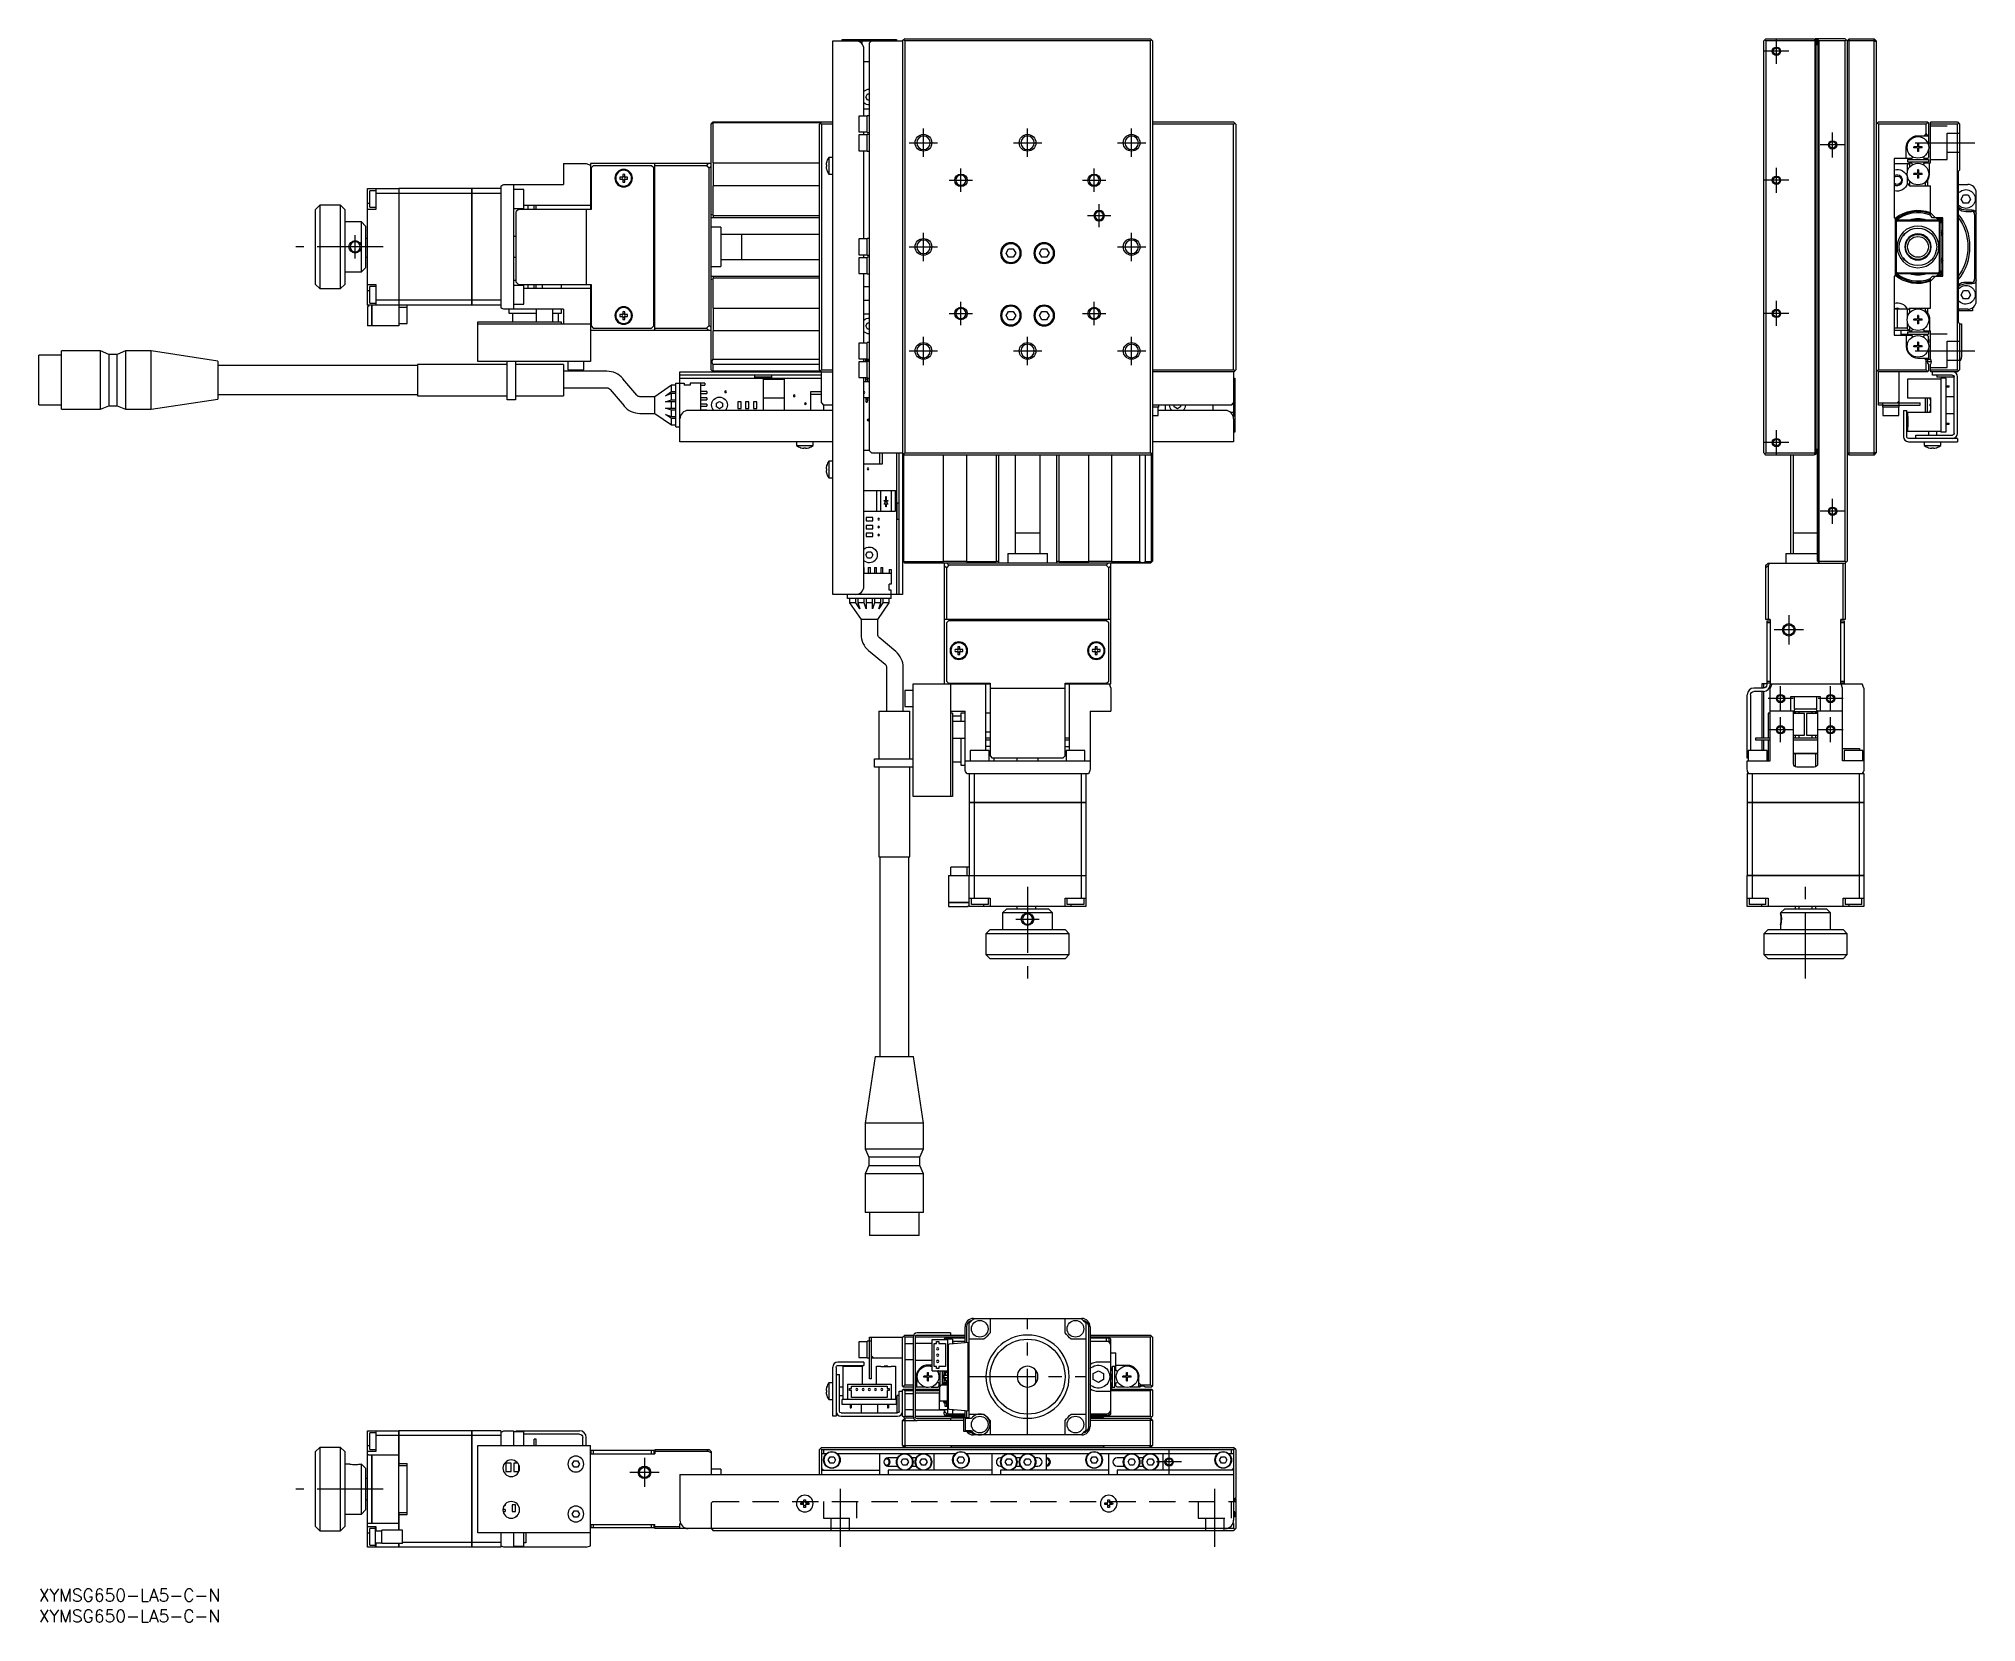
# Model space of a CAD drawing. Extents: x 0 to 465, y -8 to 372.
import ezdxf

# ---------------------------------------------------------------- set-up
doc = ezdxf.new("R2010")
doc.units = 0
doc.header["$LTSCALE"] = 0.5
doc.linetypes.add('CENTER', pattern=[50.8, 31.75, -6.35, 6.35, -6.35])
doc.linetypes.add('DASHED', pattern=[19.05, 12.7, -6.35])
for name, color, linetype in [('MSM_CENTER', 1, 'CENTER'), ('MSM_CONTINUOUS', 7, 'CONTINUOUS'), ('MSM_DASHED', 4, 'DASHED'), ('MSM_NARROW', 5, 'CONTINUOUS'), ('MSM_PART_NUMBER', 7, 'CONTINUOUS')]:
    doc.layers.add(name, color=color, linetype=linetype)
doc.styles.get("Standard").update_dxf_attribs({"font": 'txt.shx', "height": 1, "bigfont": 'bigfont.shx'})

# ---------------------------------------------------------------- blocks, each defined once
blk = doc.blocks.new('*U2')
at = {"layer": 'MSM_PART_NUMBER'}
blk.add_text('XYMSG650-LA5-C-N', height=3, dxfattribs=at).set_placement((0, -3))
blk = doc.blocks.new('*U3')
at = {"layer": 'MSM_PART_NUMBER'}
blk.add_text('XYMSG650-LA5-C-N', height=3, dxfattribs=at).set_placement((0, -8))

msp = doc.modelspace()

# ---------------------------------------------------------------- linework, layer by layer
at = {"layer": 'MSM_CENTER'}
for p, q in [((417.36, 366.41), (417.36, 372.41)), ((420.36, 369.41), (414.36, 369.41)), ((212.5, 344.01), (212.5, 350.81)), ((237.5, 344.01), (237.5, 350.81)), ((262.5, 344.01), (262.5, 350.81)), ((430.86, 343.91), (430.86, 349.91)), ((209.1, 347.41), (215.9, 347.41)), ((234.1, 347.41), (240.9, 347.41)), ((259.1, 347.41), (265.9, 347.41)), ((433.86, 346.91), (427.86, 346.91)), ((450.73, 347.41), (465.05, 347.41)), ((221.5, 335.61), (221.5, 341.21)), ((253.5, 335.61), (253.5, 341.21)), ((417.36, 335.41), (417.36, 341.41)), ((218.7, 338.41), (224.3, 338.41)), ((250.7, 338.41), (256.3, 338.41)), ((420.36, 338.41), (414.36, 338.41)), ((254.7, 327.11), (254.7, 332.71)), ((212.5, 319.01), (212.5, 325.81)), ((251.9, 329.91), (257.5, 329.91)), ((262.5, 319.01), (262.5, 325.81)), ((82.75, 322.41), (61.75, 322.41)), ((76, 319.61), (76, 325.21)), ((209.1, 322.41), (215.9, 322.41)), ((259.1, 322.41), (265.9, 322.41)), ((221.5, 303.61), (221.5, 309.21)), ((253.5, 303.61), (253.5, 309.21)), ((417.36, 303.41), (417.36, 309.41)), ((218.7, 306.41), (224.3, 306.41)), ((250.7, 306.41), (256.3, 306.41)), ((420.36, 306.41), (414.36, 306.41)), ((212.5, 294.01), (212.5, 300.81)), ((237.5, 294.01), (237.5, 300.81)), ((262.5, 294.01), (262.5, 300.81)), ((209.1, 297.41), (215.9, 297.41)), ((234.1, 297.41), (240.9, 297.41)), ((259.1, 297.41), (265.9, 297.41)), ((450.73, 297.41), (465.05, 297.41)), ((420.36, 275.41), (414.36, 275.41)), ((417.36, 272.41), (417.36, 278.41)), ((430.86, 255.91), (430.86, 261.91)), ((433.86, 258.91), (427.86, 258.91)), ((420.36, 233.91), (420.36, 226.91)), ((423.86, 230.41), (416.86, 230.41)), ((418.36, 210.91), (418.36, 216.91)), ((430.36, 210.91), (430.36, 216.91)), ((421.36, 213.91), (415.36, 213.91)), ((433.36, 213.91), (427.36, 213.91)), ((421.36, 206.41), (415.36, 206.41)), ((418.36, 203.41), (418.36, 209.41)), ((433.36, 206.41), (427.36, 206.41)), ((430.36, 203.41), (430.36, 209.41)), ((237.5, 168.66), (237.5, 146.66)), ((424.36, 146.66), (424.36, 168.66)), ((234.7, 160.91), (240.3, 160.91)), ((237.5, 37), (237.5, 65)), ((223.5, 51), (251.5, 51)), ((271.5, 27.5), (271.5, 33.5)), ((149, 28), (142, 28)), ((145.5, 31.5), (145.5, 24.5)), ((274.5, 30.5), (268.5, 30.5)), ((82.75, 24), (61.75, 24)), ((192.5, 24.06), (192.5, 10.12)), ((282.5, 10.12), (282.5, 24.06))]:
    msp.add_line(p, q, dxfattribs=at)
at = {"layer": 'MSM_CONTINUOUS'}
for p, q in [((208, 372.41), (207.5, 371.91)), ((208, 372.41), (267, 372.41)), ((267.5, 371.91), (267, 372.41)), ((414.86, 372.41), (414.36, 371.91)), ((414.86, 372.41), (426.36, 372.41)), ((426.36, 372.41), (426.76, 372.01)), ((426.46, 372.31), (426.66, 372.31)), ((426.51, 372.26), (426.66, 372.41)), ((433.86, 372.41), (426.66, 372.41)), ((427.16, 371.01), (427.16, 372.41)), ((427.36, 246.81), (427.36, 372.41)), ((433.86, 372.41), (434.36, 371.91)), ((434.86, 372.41), (434.36, 371.91)), ((434.86, 272.41), (434.86, 372.41)), ((434.86, 372.41), (440.86, 372.41)), ((441.36, 371.91), (440.86, 372.41)), ((440.86, 272.41), (440.86, 372.41)), ((190.7, 238.91), (190.7, 371.91)), ((190.7, 371.91), (207.5, 371.91)), ((193, 371.91), (193, 372.21)), ((193, 372.21), (206, 372.21)), ((197.75, 371.17), (197.75, 371.91)), ((198.2, 353.81), (198.2, 369.91)), ((200, 371.91), (199.5, 371.41)), ((199.5, 273.41), (199.5, 371.41)), ((206, 372.21), (206, 371.91)), ((207.5, 371.91), (207.5, 238.91)), ((208, 371.91), (207.75, 372.16)), ((267, 371.91), (208, 371.91)), ((208, 371.91), (208, 272.91)), ((267.25, 372.16), (267, 371.91)), ((267, 272.91), (267, 371.91)), ((267.5, 371.91), (267.5, 246.91)), ((414.36, 272.91), (414.36, 371.91)), ((414.86, 371.91), (414.61, 372.16)), ((414.86, 371.91), (414.86, 272.91)), ((426.66, 371.91), (414.86, 371.91)), ((426.76, 372.01), (426.66, 371.91)), ((426.66, 272.91), (426.66, 371.91)), ((426.76, 372.01), (426.86, 371.91)), ((426.86, 371.91), (426.86, 272.91)), ((426.86, 371.01), (427.16, 371.01)), ((426.96, 371.31), (426.96, 372.01)), ((427.56, 371.91), (427.36, 372.11)), ((433.86, 371.91), (427.56, 371.91)), ((427.56, 371.91), (427.56, 246.91)), ((434.11, 372.16), (433.86, 371.91)), ((433.86, 246.91), (433.86, 371.91)), ((440.86, 371.91), (434.36, 371.91)), ((434.36, 371.91), (434.36, 246.91)), ((441.36, 371.7), (440.86, 371.91)), ((441.36, 371.91), (441.36, 272.91)), ((198.2, 366.91), (199.5, 366.91)), ((198.63, 358.41), (199.07, 359.16)), ((199.07, 357.66), (198.63, 358.41)), ((199.07, 359.16), (199.5, 359.16)), ((197, 353.81), (197, 350.01)), ((199, 353.81), (197, 353.81)), ((199.5, 355.51), (198.2, 355.51)), ((199, 349.91), (199, 353.91)), ((199.5, 353.91), (199, 353.91)), ((199.5, 357.66), (199.07, 357.66)), ((161.5, 351.91), (162, 352.41)), ((161.5, 292.91), (161.5, 351.91)), ((161.85, 352.26), (161.9, 352.21)), ((161.9, 352.21), (161.9, 342.61)), ((187.8, 352.21), (161.9, 352.21)), ((162, 352.41), (190.7, 352.41)), ((188, 352.41), (187.5, 351.91)), ((187.5, 292.91), (187.5, 351.91)), ((187.75, 352.16), (188, 351.91)), ((188, 351.91), (188, 292.91)), ((190.7, 351.91), (188, 351.91)), ((197, 350.01), (199, 350.01)), ((197, 349.31), (197, 345.51)), ((199, 349.31), (197, 349.31)), ((198.2, 349.31), (198.2, 350.01)), ((199, 349.91), (199.5, 349.91)), ((199, 345.41), (199, 349.41)), ((199.5, 349.41), (199, 349.41)), ((267.5, 352.41), (287, 352.41)), ((287, 351.91), (267.5, 351.91)), ((287.25, 352.16), (287, 352.41)), ((287, 351.91), (287.25, 352.16)), ((287, 292.91), (287, 351.91)), ((287.5, 351.91), (287.25, 352.16)), ((287.5, 351.91), (287.5, 292.91)), ((441.36, 351.91), (441.86, 352.41)), ((441.86, 351.91), (441.61, 352.16)), ((441.86, 352.41), (453.66, 352.41)), ((441.86, 351.91), (441.86, 292.91)), ((453.36, 351.91), (441.86, 351.91)), ((451.36, 349.11), (453.86, 349.11)), ((453.36, 349.61), (452.86, 349.11)), ((453.76, 352.31), (453.36, 351.91)), ((453.36, 349.61), (453.36, 351.91)), ((453.72, 349.11), (453.36, 349.61)), ((453.66, 352.41), (453.86, 352.21)), ((453.86, 352.21), (453.86, 347.02)), ((454.36, 352.21), (454.56, 352.41)), ((454.36, 342.61), (454.36, 352.21)), ((460.86, 351.91), (454.36, 351.91)), ((454.56, 352.41), (460.86, 352.41)), ((460.86, 352.41), (461.36, 351.91)), ((461.11, 352.16), (460.86, 351.91)), ((460.86, 292.91), (460.86, 351.91)), ((461.36, 351.91), (461.36, 340.81)), ((197, 345.51), (199, 345.51)), ((198.2, 324.31), (198.2, 345.51)), ((199, 345.41), (199.5, 345.41)), ((448.56, 343.61), (448.56, 346.31)), ((451.16, 346.46), (450.36, 346.46)), ((450.36, 346.17), (450.36, 346.46)), ((451.16, 346.17), (450.36, 346.17)), ((450.89, 346.46), (450.89, 346.17)), ((451.51, 347.31), (451.22, 347.31)), ((451.22, 347.31), (451.22, 346.52)), ((451.51, 346.78), (451.22, 346.78)), ((451.22, 346.11), (451.22, 345.31)), ((451.22, 345.84), (451.51, 345.84)), ((451.51, 345.31), (451.22, 345.31)), ((451.51, 347.31), (451.51, 346.52)), ((451.51, 346.11), (451.51, 345.31)), ((452.36, 346.46), (451.57, 346.46)), ((452.36, 346.17), (451.57, 346.17)), ((451.83, 346.46), (451.83, 346.17)), ((452.36, 346.17), (452.36, 346.46)), ((453.86, 345.6), (453.86, 343.91)), ((126, 342.41), (126, 337.41)), ((126, 342.41), (131.5, 342.41)), ((131.5, 342.41), (132.5, 342.03)), ((132.5, 342.41), (132.5, 331.41)), ((161.5, 342.41), (132.5, 342.41)), ((133.2, 341.91), (132.7, 341.41)), ((132.7, 341.41), (132.7, 331.41)), ((147.2, 341.91), (133.2, 341.91)), ((140.26, 339.83), (140.26, 339.15)), ((140.74, 339.15), (140.74, 339.83)), ((147.7, 341.41), (147.2, 341.91)), ((147.7, 303.41), (147.7, 341.41)), ((148, 302.41), (148, 342.41)), ((160.39, 341.91), (148, 341.91)), ((160.39, 341.91), (160.89, 342.41)), ((161, 341.3), (160.39, 341.91)), ((161.5, 341.8), (161, 341.3)), ((161, 303.52), (161, 341.3)), ((161.9, 342.61), (187.5, 342.61)), ((162, 342.61), (162, 337.11)), ((189.11, 342.11), (189.24, 342.11)), ((189.24, 341.71), (189.11, 341.71)), ((189.24, 342.86), (189.24, 342.84)), ((189.24, 342.11), (189.24, 341.71)), ((189.24, 340.98), (189.24, 340.96)), ((189.8, 343.91), (189.8, 339.91)), ((190.7, 343.91), (189.8, 343.91)), ((189.8, 339.91), (190.7, 339.91)), ((449.82, 343.61), (445.66, 343.61)), ((445.66, 343.61), (445.66, 329.41)), ((445.66, 342.41), (449.16, 342.41)), ((448.86, 343.41), (453.86, 343.41)), ((448.86, 343.41), (448.86, 342.81)), ((448.86, 342.81), (453.86, 342.81)), ((449.36, 342.61), (448.86, 342.11)), ((448.86, 340.62), (448.86, 342.11)), ((449.36, 342.61), (449.36, 341.57)), ((449.36, 342.61), (449.82, 342.61)), ((450.04, 343.99), (449.82, 343.61)), ((449.82, 342.61), (449.9, 342.47)), ((449.93, 342.41), (449.94, 342.41)), ((451.16, 340.06), (450.36, 340.06)), ((450.36, 339.77), (450.36, 340.06)), ((451.16, 339.77), (450.36, 339.77)), ((450.89, 340.06), (450.89, 339.77)), ((451.51, 340.91), (451.22, 340.91)), ((451.22, 340.91), (451.22, 340.12)), ((451.51, 340.38), (451.22, 340.38)), ((451.51, 340.91), (451.51, 340.12)), ((452.36, 340.06), (451.57, 340.06)), ((452.36, 339.77), (451.57, 339.77)), ((451.83, 340.06), (451.83, 339.77)), ((452.36, 339.77), (452.36, 340.06)), ((452.69, 342.23), (452.91, 342.61)), ((452.79, 342.41), (452.79, 342.41)), ((452.91, 343.61), (452.83, 343.75)), ((453.56, 343.61), (452.91, 343.61)), ((452.91, 342.61), (454.36, 342.61)), ((453.56, 343.61), (453.86, 343.91)), ((453.86, 343.41), (453.86, 342.81)), ((454.16, 339.91), (454.16, 342.61)), ((461.06, 340.51), (461.36, 340.81)), ((461.06, 340.51), (461.06, 304.31)), ((79, 336.41), (86.5, 336.41)), ((79, 308.41), (79, 336.41)), ((79.5, 331.91), (79.5, 335.91)), ((81, 335.91), (79.5, 335.91)), ((81, 336.41), (81, 331.41)), ((86.5, 335.26), (81, 335.26)), ((86.5, 336.41), (86.5, 303.41)), ((86.5, 336.4), (86.51, 336.4)), ((86.5, 335.25), (86.51, 335.25)), ((104, 336.41), (86.51, 336.41)), ((86.51, 336.41), (86.51, 304.41)), ((104, 335.26), (86.51, 335.26)), ((104, 308.41), (104, 336.41)), ((104, 336.4), (104.01, 336.4)), ((104, 335.25), (104.01, 335.25)), ((104.01, 336.41), (104.01, 308.41)), ((111, 336.41), (104.01, 336.41)), ((111, 335.26), (104.01, 335.26)), ((111, 337.03), (111, 307.79)), ((112, 337.41), (126, 337.41)), ((114, 337.41), (114, 307.41)), ((116.5, 336.16), (114, 336.16)), ((116.5, 331.66), (116.5, 336.16)), ((140.26, 339.15), (139.58, 339.15)), ((139.58, 338.67), (140.26, 338.67)), ((140.26, 338.67), (140.26, 337.99)), ((141.42, 339.15), (140.74, 339.15)), ((140.74, 337.99), (140.74, 338.67)), ((140.74, 338.67), (141.42, 338.67)), ((161.9, 337.11), (161.9, 330.05)), ((187.5, 337.11), (161.9, 337.11)), ((448.86, 337.61), (448.86, 339.2)), ((448.86, 337.61), (449.36, 337.11)), ((449.36, 338.25), (449.36, 337.11)), ((449.36, 337.11), (454.36, 337.11)), ((451.22, 339.71), (451.22, 338.91)), ((451.22, 339.44), (451.51, 339.44)), ((451.51, 338.91), (451.22, 338.91)), ((451.51, 339.71), (451.51, 338.91)), ((453.16, 337.11), (453.16, 337.77)), ((453.66, 338.31), (453.66, 337.11)), ((454.36, 329.91), (454.36, 337.11)), ((461.06, 337.41), (463.36, 337.41)), ((465.36, 309.41), (465.36, 335.41)), ((67.5, 332.41), (66.5, 331.41)), ((66.5, 313.41), (66.5, 331.41)), ((67.5, 332.41), (67.5, 312.41)), ((72.5, 332.41), (67.5, 332.41)), ((72.5, 312.41), (72.5, 332.41)), ((73.5, 331.41), (72.5, 332.41)), ((73.5, 331.41), (73.5, 313.41)), ((79, 332.91), (79.5, 332.91)), ((81, 331.41), (79, 331.41)), ((79.5, 331.91), (81, 331.91)), ((114, 331.66), (116.5, 331.66)), ((115.2, 331.41), (114.7, 330.91)), ((114.7, 313.91), (114.7, 330.91)), ((132.7, 331.41), (115.2, 331.41)), ((116.5, 332.41), (132.7, 332.41)), ((117.5, 332.41), (117.5, 331.41)), ((119, 331.41), (119, 332.41)), ((119.5, 331.41), (119.5, 332.41)), ((131.5, 331.41), (131.5, 313.41)), ((148, 332.41), (147.7, 332.41)), ((147.7, 330.66), (148, 330.66)), ((454.36, 330.62), (455.57, 329.41)), ((461.71, 333.91), (462.29, 334.91)), ((462.29, 332.91), (461.71, 333.91)), ((462.29, 334.91), (463.44, 334.91)), ((463.44, 332.91), (462.29, 332.91)), ((462.86, 331.31), (464.36, 331.31)), ((462.86, 330.93), (464.24, 330.93)), ((463.44, 334.91), (464.02, 333.91)), ((464.02, 333.91), (463.44, 332.91)), ((77.5, 328.41), (73.5, 328.41)), ((77.5, 316.41), (77.5, 328.41)), ((77.5, 328.41), (78.5, 327.41)), ((78.5, 327.41), (78.5, 317.41)), ((147.8, 327.41), (147.7, 327.41)), ((147.8, 317.41), (147.8, 327.41)), ((148, 327.21), (147.8, 327.41)), ((161.9, 330.05), (161.5, 330.22)), ((187.5, 329.41), (161.5, 329.41)), ((163.8, 327.16), (161.5, 327.16)), ((161.9, 330.05), (162, 329.91)), ((162, 329.91), (187.5, 329.91)), ((162, 329.91), (162, 329.41)), ((163.8, 327.16), (163.8, 317.66)), ((445.66, 329.41), (445.86, 329.41)), ((445.86, 329.41), (445.86, 315.41)), ((445.86, 328.11), (446.66, 328.91)), ((446.16, 328.41), (446.16, 316.41)), ((456.36, 328.61), (446.36, 328.61)), ((446.66, 328.91), (456.06, 328.91)), ((454.86, 329.41), (454.36, 329.91)), ((457.36, 329.41), (454.86, 329.41)), ((456.06, 328.91), (456.36, 328.61)), ((456.56, 328.41), (456.36, 328.61)), ((456.56, 316.41), (456.56, 328.41)), ((456.56, 328.41), (456.86, 328.11)), ((456.86, 328.11), (456.86, 316.71)), ((457.36, 315.41), (457.36, 329.41)), ((464.98, 330.18), (464.98, 314.64)), ((79, 324.41), (78.5, 324.41)), ((114.7, 324.91), (114, 324.91)), ((187.5, 325.41), (163.8, 325.41)), ((168.8, 325.41), (168.8, 319.41)), ((197, 324.31), (197, 320.51)), ((199, 324.31), (197, 324.31)), ((199, 320.41), (199, 324.41)), ((199.5, 324.41), (199, 324.41)), ((232.35, 320.91), (232.92, 321.91)), ((232.92, 321.91), (234.08, 321.91)), ((234.08, 321.91), (234.65, 320.91)), ((240.35, 320.91), (240.92, 321.91)), ((240.92, 321.91), (242.08, 321.91)), ((242.08, 321.91), (242.65, 320.91)), ((447.8, 325.16), (447.94, 325.16)), ((447.94, 325.16), (448.16, 325.39)), ((447.94, 325.16), (447.94, 325.33)), ((448.16, 325.57), (448.16, 325.39)), ((449.99, 325.21), (449.92, 325.21)), ((449.99, 325.21), (450.05, 325.27)), ((452.67, 325.27), (452.74, 325.21)), ((452.81, 325.21), (452.74, 325.21)), ((78.5, 317.41), (77.5, 316.41)), ((78.5, 319.91), (79, 319.91)), ((114, 319.91), (114.7, 319.91)), ((147.7, 317.41), (147.8, 317.41)), ((147.8, 317.41), (148, 317.61)), ((161.5, 317.66), (163.8, 317.66)), ((163.8, 319.41), (187.5, 319.41)), ((197, 320.51), (199, 320.51)), ((197, 319.81), (197, 316.01)), ((199, 319.81), (197, 319.81)), ((198.2, 319.81), (198.2, 320.51)), ((199, 320.41), (199.5, 320.41)), ((199, 315.91), (199, 319.91)), ((199.5, 319.91), (199, 319.91)), ((232.92, 319.91), (232.35, 320.91)), ((234.08, 319.91), (232.92, 319.91)), ((234.65, 320.91), (234.08, 319.91)), ((240.92, 319.91), (240.35, 320.91)), ((242.08, 319.91), (240.92, 319.91)), ((242.65, 320.91), (242.08, 319.91)), ((446.16, 316.41), (445.86, 316.71)), ((447.94, 319.66), (447.8, 319.66)), ((447.94, 319.49), (447.94, 319.66)), ((448.16, 319.44), (447.94, 319.66)), ((448.16, 319.44), (448.16, 319.25)), ((456.86, 316.71), (456.56, 316.41)), ((66.5, 313.41), (67.5, 312.41)), ((67.5, 312.41), (72.5, 312.41)), ((72.5, 312.41), (73.5, 313.41)), ((73.5, 316.41), (77.5, 316.41)), ((79, 313.41), (81, 313.41)), ((79, 311.91), (79.5, 311.91)), ((79.5, 308.91), (79.5, 312.91)), ((81, 312.91), (79.5, 312.91)), ((81, 313.41), (81, 308.41)), ((114, 314.41), (114.7, 314.41)), ((116.5, 313.16), (114, 313.16)), ((114.7, 313.91), (115.2, 313.41)), ((115.2, 313.41), (132.7, 313.41)), ((116.5, 308.66), (116.5, 313.16)), ((132.7, 312.41), (116.5, 312.41)), ((117.5, 313.41), (117.5, 312.41)), ((119, 312.41), (119, 313.41)), ((119.5, 312.41), (119.5, 313.41)), ((121, 312.41), (121, 313.41)), ((125.5, 313.41), (125.5, 312.41)), ((132.5, 313.41), (132.5, 294.91)), ((132.7, 313.41), (132.7, 303.41)), ((148, 314.16), (147.7, 314.16)), ((147.7, 312.41), (148, 312.41)), ((161.5, 315.41), (187.5, 315.41)), ((161.5, 314.6), (161.9, 314.77)), ((162, 314.91), (161.9, 314.77)), ((161.9, 314.77), (161.9, 307.71)), ((162, 315.41), (162, 314.91)), ((187.5, 314.91), (162, 314.91)), ((197, 316.01), (199, 316.01)), ((198.2, 299.31), (198.2, 316.01)), ((198.2, 312.91), (199.5, 312.91)), ((199, 315.91), (199.5, 315.91)), ((445.86, 315.41), (445.66, 315.41)), ((445.66, 315.41), (445.66, 301.21)), ((446.16, 316.41), (446.36, 316.21)), ((446.66, 315.91), (446.36, 316.21)), ((446.36, 316.21), (456.36, 316.21)), ((456.06, 315.91), (446.66, 315.91)), ((455.57, 315.41), (454.36, 314.2)), ((454.36, 314.91), (454.86, 315.41)), ((454.36, 307.71), (454.36, 314.91)), ((454.86, 315.41), (457.36, 315.41)), ((456.36, 316.21), (456.06, 315.91)), ((456.36, 316.21), (456.56, 316.41)), ((461.71, 310.91), (462.29, 311.91)), ((462.29, 311.91), (463.44, 311.91)), ((464.24, 313.89), (462.86, 313.89)), ((464.36, 313.51), (462.86, 313.51)), ((463.44, 311.91), (464.02, 310.91)), ((86.5, 308.41), (79, 308.41)), ((79.2, 308.11), (79, 308.11)), ((79, 308.11), (79, 303.41)), ((79.2, 308.41), (79.2, 308.11)), ((79.5, 308.91), (81, 308.91)), ((80, 303.41), (80, 308.41)), ((80.01, 308.41), (80.01, 303.41)), ((86.5, 309.57), (81, 309.57)), ((86.5, 309.57), (86.51, 309.57)), ((86.5, 308.42), (86.51, 308.42)), ((86.51, 308.11), (86.5, 308.11)), ((104, 309.57), (86.51, 309.57)), ((104, 308.41), (86.51, 308.41)), ((86.51, 307.91), (88.5, 307.91)), ((88.5, 304.01), (88.5, 308.41)), ((104, 309.57), (104.01, 309.57)), ((104, 308.42), (104.01, 308.42)), ((111, 309.57), (104.01, 309.57)), ((111, 308.41), (104.01, 308.41)), ((126, 307.41), (112, 307.41)), ((113, 306.41), (113, 307.41)), ((114, 308.66), (116.5, 308.66)), ((119.5, 307.41), (119.5, 304.41)), ((123.5, 304.41), (123.5, 307.41)), ((125.5, 307.41), (125.5, 306.41)), ((126, 307.41), (126, 303.91)), ((161.9, 307.71), (187.5, 307.71)), ((162, 307.71), (162, 302.21)), ((199.5, 309.51), (198.2, 309.51)), ((448.86, 307.46), (445.66, 307.46)), ((446.36, 307.46), (446.36, 302.96)), ((449.36, 307.71), (448.86, 307.21)), ((448.86, 305.62), (448.86, 307.46)), ((449.36, 307.71), (449.36, 306.57)), ((449.36, 307.71), (454.36, 307.71)), ((453.16, 307.06), (453.16, 307.71)), ((453.66, 307.71), (453.66, 306.51)), ((463.36, 307.41), (461.06, 307.41)), ((461.26, 307.01), (461.26, 307.41)), ((462.29, 309.91), (461.71, 310.91)), ((463.44, 309.91), (462.29, 309.91)), ((464.02, 310.91), (463.44, 309.91)), ((464.46, 307.74), (464.46, 307.01)), ((80, 303.41), (79, 303.41)), ((80, 303.42), (80.01, 303.42)), ((86.5, 303.41), (80.01, 303.41)), ((86.51, 307.01), (86.5, 307.01)), ((86.51, 304.41), (86.5, 304.41)), ((86.5, 304.01), (88.5, 304.01)), ((105.5, 304.41), (125.5, 304.41)), ((105.5, 294.91), (105.5, 304.41)), ((105.5, 303.91), (132.5, 303.91)), ((119.5, 306.41), (113, 306.41)), ((113.75, 306.41), (113.75, 304.41)), ((125.5, 306.41), (123.5, 306.41)), ((124.75, 306.41), (124.75, 304.41)), ((125.5, 304.41), (125.5, 303.91)), ((132.7, 303.41), (133.2, 302.91)), ((133.2, 302.91), (147.2, 302.91)), ((140.26, 306.15), (139.58, 306.15)), ((139.58, 305.67), (140.26, 305.67)), ((140.26, 306.83), (140.26, 306.15)), ((140.26, 305.67), (140.26, 304.99)), ((140.74, 306.15), (140.74, 306.83)), ((141.42, 306.15), (140.74, 306.15)), ((140.74, 305.67), (141.42, 305.67)), ((140.74, 304.99), (140.74, 305.67)), ((147.2, 302.91), (147.7, 303.41)), ((148, 302.91), (160.39, 302.91)), ((160.39, 302.91), (161, 303.52)), ((160.89, 302.41), (160.39, 302.91)), ((161, 303.52), (161.5, 303.02)), ((198.2, 306.31), (199.5, 306.31)), ((198.63, 303.41), (199.07, 304.16)), ((199.07, 302.66), (198.63, 303.41)), ((199.07, 304.16), (199.5, 304.16)), ((199.5, 302.66), (199.07, 302.66)), ((232.35, 305.91), (232.92, 306.91)), ((232.92, 304.91), (232.35, 305.91)), ((232.92, 306.91), (234.08, 306.91)), ((234.08, 304.91), (232.92, 304.91)), ((234.08, 306.91), (234.65, 305.91)), ((234.65, 305.91), (234.08, 304.91)), ((240.35, 305.91), (240.92, 306.91)), ((240.92, 304.91), (240.35, 305.91)), ((240.92, 306.91), (242.08, 306.91)), ((242.08, 304.91), (240.92, 304.91)), ((242.08, 306.91), (242.65, 305.91)), ((242.65, 305.91), (242.08, 304.91)), ((445.66, 302.96), (448.86, 302.96)), ((448.86, 302.71), (448.86, 304.2)), ((448.86, 302.71), (449.36, 302.21)), ((449.36, 303.25), (449.36, 302.21)), ((451.16, 305.06), (450.36, 305.06)), ((450.36, 304.77), (450.36, 305.06)), ((451.16, 304.77), (450.36, 304.77)), ((450.89, 305.06), (450.89, 304.77)), ((451.51, 305.91), (451.22, 305.91)), ((451.22, 305.91), (451.22, 305.12)), ((451.51, 305.38), (451.22, 305.38)), ((451.22, 304.71), (451.22, 303.91)), ((451.22, 304.44), (451.51, 304.44)), ((451.51, 303.91), (451.22, 303.91)), ((451.51, 305.91), (451.51, 305.12)), ((451.51, 304.71), (451.51, 303.91)), ((452.36, 305.06), (451.57, 305.06)), ((452.36, 304.77), (451.57, 304.77)), ((451.83, 305.06), (451.83, 304.77)), ((452.36, 304.77), (452.36, 305.06)), ((452.91, 302.21), (452.69, 302.59)), ((454.16, 304.91), (454.16, 302.21)), ((461.36, 304.01), (461.06, 304.31)), ((464.46, 307.01), (461.26, 307.01)), ((461.36, 304.01), (461.36, 292.91)), ((461.36, 303.91), (461.86, 303.91)), ((461.86, 303.91), (461.86, 295.91)), ((132.5, 302.41), (161.5, 302.41)), ((161.9, 302.21), (161.9, 295.47)), ((187.5, 302.21), (161.9, 302.21)), ((197, 299.31), (197, 295.51)), ((199, 299.31), (197, 299.31)), ((199, 295.41), (199, 299.41)), ((199.5, 299.41), (199, 299.41)), ((445.66, 302.41), (449.16, 302.41)), ((445.66, 301.21), (449.82, 301.21)), ((447.36, 301.21), (447.36, 302.41)), ((448.94, 301.33), (447.36, 301.33)), ((448.56, 301.21), (448.56, 298.51)), ((448.86, 302.01), (453.86, 302.01)), ((448.86, 302.01), (448.86, 301.41)), ((448.86, 301.41), (453.86, 301.41)), ((449.06, 301.41), (449.01, 301.36)), ((449.36, 302.21), (449.36, 302.01)), ((449.36, 302.21), (449.82, 302.21)), ((449.9, 302.35), (449.82, 302.21)), ((449.82, 301.21), (450.04, 300.83)), ((449.93, 302.41), (449.94, 302.41)), ((451.16, 298.66), (450.36, 298.66)), ((450.36, 298.37), (450.36, 298.66)), ((451.16, 298.37), (450.36, 298.37)), ((450.89, 298.66), (450.89, 298.37)), ((451.51, 299.51), (451.22, 299.51)), ((451.22, 299.51), (451.22, 298.72)), ((451.51, 298.98), (451.22, 298.98)), ((451.22, 298.31), (451.22, 297.51)), ((451.22, 298.04), (451.51, 298.04)), ((451.51, 299.51), (451.51, 298.72)), ((451.51, 298.31), (451.51, 297.51)), ((452.36, 298.66), (451.57, 298.66)), ((452.36, 298.37), (451.57, 298.37)), ((451.83, 298.66), (451.83, 298.37)), ((452.36, 298.37), (452.36, 298.66)), ((452.79, 302.41), (452.79, 302.41)), ((452.79, 302.41), (452.79, 302.41)), ((452.79, 301.01), (452.79, 300.99)), ((452.83, 301.07), (452.91, 301.21)), ((452.91, 302.21), (454.36, 302.21)), ((453.56, 301.21), (452.91, 301.21)), ((453.29, 302.01), (453.29, 302.21)), ((453.29, 301.21), (453.29, 301.41)), ((453.86, 300.91), (453.56, 301.21)), ((453.86, 302.01), (453.86, 301.41)), ((453.86, 299.22), (453.86, 300.91)), ((454.36, 300.01), (453.86, 300.01)), ((454.36, 299.51), (453.86, 299.51)), ((454.36, 295.47), (454.36, 302.21)), ((0, 284.46), (0, 296.36)), ((5.5, 296.36), (0, 296.36)), ((5.5, 283.41), (5.5, 297.41)), ((14.8, 297.41), (5.5, 297.41)), ((14.8, 283.41), (14.8, 297.41)), ((16.8, 296.56), (14.8, 297.41)), ((16.8, 296.56), (16.8, 284.26)), ((18.8, 296.56), (16.8, 296.56)), ((20.8, 297.41), (18.8, 296.56)), ((18.8, 284.26), (18.8, 296.56)), ((20.8, 297.41), (20.8, 283.41)), ((27, 297.41), (20.8, 297.41)), ((27, 283.41), (27, 297.41)), ((43, 294.98), (27, 297.41)), ((43, 294.98), (43, 285.84)), ((91, 293.91), (43, 293.91)), ((91, 294.16), (91, 286.66)), ((112.5, 294.16), (91, 294.16)), ((132.5, 294.91), (105.5, 294.91)), ((112.5, 285.66), (112.5, 294.91)), ((114.5, 294.91), (114.5, 285.66)), ((126, 294.16), (114.5, 294.16)), ((126, 294.16), (126, 286.66)), ((127.1, 294.91), (127.1, 292.91)), ((130.9, 292.91), (130.9, 294.91)), ((161.9, 295.47), (187.5, 295.47)), ((161.9, 294.15), (161.9, 292.61)), ((187.5, 294.15), (161.9, 294.15)), ((197, 295.51), (199, 295.51)), ((197, 294.81), (197, 291.01)), ((199, 294.81), (197, 294.81)), ((198.2, 294.81), (198.2, 295.51)), ((198.5, 295.1), (198.5, 294.81)), ((199.5, 295.1), (198.5, 295.1)), ((199, 295.41), (199.5, 295.41)), ((199, 290.91), (199, 294.91)), ((199.5, 294.91), (199, 294.91)), ((451.51, 297.51), (451.22, 297.51)), ((451.36, 295.71), (453.86, 295.71)), ((452.86, 295.71), (453.36, 295.21)), ((453.36, 295.21), (453.72, 295.71)), ((453.36, 292.91), (453.36, 295.21)), ((453.62, 294.91), (454.61, 294.91)), ((453.81, 295.41), (454.41, 295.41)), ((453.86, 297.8), (453.86, 295.47)), ((453.86, 294.15), (453.86, 292.61)), ((454.36, 292.61), (454.36, 294.15)), ((136.46, 292.54), (126, 292.54)), ((126, 288.54), (136.46, 288.54)), ((127.1, 292.91), (130.9, 292.91)), ((143.63, 286.77), (140.29, 290.75)), ((152, 289.16), (148, 286.41)), ((152, 287.66), (152, 289.16)), ((153, 289.16), (152, 289.16)), ((153, 289.66), (155, 289.66)), ((153, 279.16), (153, 289.66)), ((154, 275.61), (154, 292.41)), ((154, 292.41), (190.7, 292.41)), ((188, 291.61), (154, 291.61)), ((154, 290.91), (188, 290.91)), ((155, 289.66), (155, 289.16)), ((156.5, 289.16), (155, 289.16)), ((156.5, 289.66), (156.5, 289.16)), ((160, 289.66), (156.5, 289.66)), ((159, 283.11), (159, 289.66)), ((159, 289.16), (160, 289.16)), ((160, 289.66), (160, 289.16)), ((161.85, 292.56), (161.5, 292.91)), ((161.9, 292.61), (161.85, 292.56)), ((161.85, 292.56), (162, 292.41)), ((161.9, 292.61), (187.8, 292.61)), ((172, 290.91), (172, 291.61)), ((176, 291.11), (172, 291.11)), ((174, 290.66), (179, 290.66)), ((174, 290.66), (174, 283.11)), ((176, 291.61), (176, 290.91)), ((179, 290.66), (179, 283.11)), ((187.5, 292.91), (187.75, 292.66)), ((188, 292.91), (187.75, 292.66)), ((187.75, 292.66), (188, 292.41)), ((188, 292.91), (190.7, 292.91)), ((188, 284.91), (188, 292.41)), ((197, 291.01), (199, 291.01)), ((198.2, 240.91), (198.2, 291.01)), ((198.2, 290.07), (199.5, 290.07)), ((198.65, 290.81), (198.76, 290.87)), ((198.65, 290.07), (198.65, 290.81)), ((198.65, 290.51), (199.08, 290.51)), ((198.76, 290.87), (198.76, 291.01)), ((198.96, 291.01), (198.96, 290.87)), ((198.96, 290.87), (199.08, 290.81)), ((199, 290.91), (199.5, 290.91)), ((199.08, 290.81), (199.08, 290.07)), ((267.5, 292.91), (287, 292.91)), ((287, 292.41), (267.5, 292.41)), ((287.25, 292.66), (287, 292.91)), ((287, 292.41), (287.25, 292.66)), ((287, 292.41), (287, 281.66)), ((287, 290.91), (287.3, 290.91)), ((287.25, 292.66), (287.5, 292.91)), ((287.3, 290.91), (287.3, 277.91)), ((441.61, 292.66), (441.36, 292.91)), ((441.61, 292.66), (441.86, 292.91)), ((441.86, 292.41), (441.61, 292.66)), ((441.86, 292.91), (453.36, 292.91)), ((441.86, 284.41), (441.86, 292.41)), ((453.66, 292.41), (441.86, 292.41)), ((446.86, 283.91), (446.86, 292.41)), ((448.86, 290.66), (448.86, 286.16)), ((456.86, 290.66), (448.86, 290.66)), ((453.36, 292.91), (453.76, 292.51)), ((453.86, 292.61), (453.66, 292.41)), ((454.36, 292.91), (460.86, 292.91)), ((454.56, 292.41), (454.36, 292.61)), ((460.86, 292.41), (454.56, 292.41)), ((454.86, 291.61), (454.86, 292.41)), ((459.66, 291.61), (454.86, 291.61)), ((455.86, 291.61), (455.86, 291.11)), ((459.86, 291.11), (455.86, 291.11)), ((458.06, 290.91), (456.86, 290.91)), ((456.86, 290.91), (456.86, 277.91)), ((458.06, 290.91), (458.06, 277.91)), ((458.06, 289.04), (458.86, 289.04)), ((458.06, 288.79), (458.86, 288.79)), ((458.86, 288.79), (458.86, 289.04)), ((459.86, 291.11), (459.86, 291.56)), ((460.06, 277.61), (460.06, 291.21)), ((460.86, 292.91), (461.11, 292.66)), ((461.11, 292.66), (460.86, 292.41)), ((460.86, 277.61), (460.86, 291.21)), ((461.36, 292.91), (461.11, 292.66)), ((0, 284.46), (5.5, 284.46)), ((14.8, 283.41), (16.8, 284.26)), ((16.8, 284.26), (18.8, 284.26)), ((18.8, 284.26), (20.8, 283.41)), ((27, 283.41), (43, 285.84)), ((43, 286.91), (91, 286.91)), ((91, 286.66), (112.5, 286.66)), ((114.5, 285.66), (112.5, 285.66)), ((114.5, 286.66), (126, 286.66)), ((137.22, 288.18), (140.57, 284.2)), ((148, 286.41), (144.4, 286.41)), ((148, 282.41), (148, 286.41)), ((150.55, 286.66), (152, 287.66)), ((152, 287.16), (150.55, 286.66)), ((150.55, 285.16), (152, 285.66)), ((153, 285.16), (150.55, 285.16)), ((152, 287.66), (153, 287.66)), ((152, 285.66), (152, 287.16)), ((153, 287.16), (152, 287.16)), ((152, 285.66), (153, 285.66)), ((152, 283.66), (152, 285.16)), ((160.5, 287.66), (159, 287.66)), ((159, 287.16), (160.5, 287.16)), ((160.5, 286.16), (159, 286.16)), ((159, 285.66), (160.5, 285.66)), ((160.5, 284.66), (159, 284.66)), ((159, 284.16), (160.5, 284.16)), ((160.5, 287.66), (160.5, 287.16)), ((160.5, 286.16), (160.5, 285.66)), ((160.5, 284.66), (160.5, 284.16)), ((162.75, 284.84), (163.5, 285.28)), ((162.75, 283.98), (162.75, 284.84)), ((163.5, 283.54), (162.75, 283.98)), ((163.5, 285.28), (164.25, 284.84)), ((164.25, 283.98), (163.5, 283.54)), ((164.25, 284.84), (164.25, 283.98)), ((168.69, 285.21), (167.89, 285.21)), ((167.89, 285.21), (167.89, 283.61)), ((168.69, 283.61), (168.69, 285.21)), ((170.59, 285.21), (169.79, 285.21)), ((169.79, 285.21), (169.79, 283.61)), ((170.59, 283.61), (170.59, 285.21)), ((172.5, 285.21), (171.7, 285.21)), ((171.7, 285.21), (171.7, 283.61)), ((172.5, 283.61), (172.5, 285.21)), ((174, 286.16), (179, 286.16)), ((188, 287.56), (185.4, 287.56)), ((185.4, 287.56), (185.4, 283.11)), ((188, 286.96), (185.4, 286.96)), ((188, 284.91), (188.5, 284.41)), ((190.7, 284.41), (188.5, 284.41)), ((188.6, 283.11), (188.6, 284.41)), ((199.5, 286.17), (198.2, 286.17)), ((198.65, 286.17), (198.65, 285.44)), ((199.08, 285.73), (198.65, 285.73)), ((198.76, 285.37), (198.65, 285.44)), ((198.76, 285.12), (198.76, 285.37)), ((198.76, 285.12), (198.96, 285.12)), ((199.08, 285.44), (198.96, 285.37)), ((198.96, 285.37), (198.96, 285.12)), ((199.08, 286.17), (199.08, 285.44)), ((286.5, 284.41), (267.5, 284.41)), ((269, 283.91), (267.5, 283.91)), ((268.9, 281.91), (268.9, 283.91)), ((269, 283.91), (269, 284.41)), ((270.6, 283.11), (270.6, 284.41)), ((272.75, 283.98), (272.75, 284.41)), ((273.5, 283.54), (272.75, 283.98)), ((274.25, 283.98), (273.5, 283.54)), ((274.25, 284.41), (274.25, 283.98)), ((282, 284.41), (282, 283.11)), ((286.5, 284.41), (287, 284.91)), ((441.86, 284.91), (451.86, 284.91)), ((442.86, 284.41), (441.86, 284.41)), ((442.86, 284.91), (442.86, 283.91)), ((442.86, 284.41), (451.86, 284.41)), ((446.86, 283.91), (442.86, 283.91)), ((442.96, 283.91), (442.96, 281.91)), ((446.86, 285.41), (446.36, 284.91)), ((446.76, 281.91), (446.76, 283.91)), ((448.86, 286.16), (454.36, 286.16)), ((451.86, 284.41), (451.86, 284.91)), ((453.16, 282.66), (453.16, 286.16)), ((453.66, 282.66), (453.66, 286.16)), ((454.36, 286.16), (454.36, 282.66)), ((460.06, 286.41), (458.06, 286.41)), ((5.5, 283.41), (14.8, 283.41)), ((20.8, 283.41), (27, 283.41)), ((144.4, 282.41), (148, 282.41)), ((148, 282.41), (152, 279.66)), ((152, 283.16), (150.55, 283.66)), ((150.55, 283.66), (153, 283.66)), ((152, 281.16), (150.55, 282.16)), ((150.55, 282.16), (152, 281.66)), ((152, 281.66), (152, 283.16)), ((153, 283.16), (152, 283.16)), ((152, 281.66), (153, 281.66)), ((152, 279.66), (152, 281.16)), ((153, 281.16), (152, 281.16)), ((152, 279.66), (153, 279.66)), ((190.7, 283.11), (156, 283.11)), ((160.5, 283.16), (159, 283.16)), ((160.5, 283.16), (160.5, 283.11)), ((167.89, 283.61), (168.69, 283.61)), ((169.79, 283.61), (170.59, 283.61)), ((171.7, 283.61), (172.5, 283.61)), ((267.5, 281.91), (268.9, 281.91)), ((285, 283.11), (268.9, 283.11)), ((287, 282.66), (286.26, 282.66)), ((286.92, 281.66), (287, 281.66)), ((287, 281.11), (287, 275.61)), ((442.96, 281.91), (446.76, 281.91)), ((447.86, 283.11), (447.86, 276.81)), ((447.86, 283.11), (448.66, 283.11)), ((448.66, 276.91), (448.66, 283.11)), ((448.86, 282.66), (448.86, 281.66)), ((454.36, 282.66), (448.86, 282.66)), ((448.86, 281.66), (448.96, 281.66)), ((448.96, 280.86), (448.86, 280.86)), ((448.86, 280.86), (448.86, 279.96)), ((448.96, 280.49), (448.86, 280.49)), ((448.96, 280.34), (448.86, 280.34)), ((448.96, 279.96), (448.86, 279.96)), ((448.96, 281.66), (448.96, 279.16)), ((458.06, 282.41), (460.06, 282.41)), ((458.06, 280.04), (458.86, 280.04)), ((458.06, 279.79), (458.86, 279.79)), ((458.86, 279.79), (458.86, 280.04)), ((153, 279.16), (154, 279.16)), ((190.7, 275.61), (154, 275.61)), ((182, 275.61), (182, 274.71)), ((182, 274.71), (186, 274.71)), ((186, 274.71), (186, 275.61)), ((287, 275.61), (267.5, 275.61)), ((287.3, 277.91), (287, 277.91)), ((448.86, 279.16), (448.86, 278.16)), ((448.86, 279.16), (448.96, 279.16)), ((448.86, 278.16), (456.86, 278.16)), ((449.06, 275.61), (460.86, 275.61)), ((460.86, 276.41), (449.16, 276.41)), ((450.86, 276.41), (450.86, 277.21)), ((450.86, 277.21), (459.66, 277.21)), ((452.86, 275.61), (452.86, 274.71)), ((452.86, 274.71), (456.86, 274.71)), ((453.86, 278.16), (453.86, 277.21)), ((455.86, 277.21), (455.86, 278.16)), ((458.06, 277.91), (456.86, 277.91)), ((456.86, 274.71), (456.86, 275.61)), ((460.86, 276.41), (460.86, 275.61)), ((183.05, 274.15), (183.07, 274.15)), ((183.8, 274.15), (184.2, 274.15)), ((183.8, 274.02), (183.8, 274.15)), ((184.2, 274.15), (184.2, 274.02)), ((184.93, 274.15), (184.95, 274.15)), ((189.8, 270.91), (189.8, 266.91)), ((190.7, 270.91), (189.8, 270.91)), ((199.5, 273.51), (198.2, 273.51)), ((198.2, 270.31), (202.65, 270.31)), ((199.5, 273.41), (200, 272.91)), ((200, 272.91), (207.5, 272.91)), ((202.05, 270.31), (202.05, 272.91)), ((202.65, 270.31), (202.65, 272.91)), ((206, 272.91), (206, 238.91)), ((206.7, 238.91), (206.7, 272.91)), ((207.5, 272.91), (208, 272.41)), ((207.7, 272.71), (207.7, 246.81)), ((207.75, 272.66), (208, 272.91)), ((208, 272.91), (267, 272.91)), ((267, 272.41), (208, 272.41)), ((217.3, 246.81), (217.3, 272.41)), ((222.8, 272.41), (222.8, 246.81)), ((230, 246.91), (230, 272.41)), ((230.5, 272.41), (230.5, 246.41)), ((234.5, 272.41), (234.5, 248.71)), ((240.5, 248.71), (240.5, 272.41)), ((244.5, 246.41), (244.5, 272.41)), ((245, 272.41), (245, 246.91)), ((252.2, 246.81), (252.2, 272.41)), ((257.7, 272.41), (257.7, 246.81)), ((264.44, 246.81), (264.44, 272.41)), ((265.76, 272.41), (265.76, 246.81)), ((267, 272.91), (267.25, 272.66)), ((267, 272.41), (267.5, 272.91)), ((267.3, 246.81), (267.3, 272.71)), ((414.36, 272.91), (414.61, 272.66)), ((414.61, 272.66), (414.86, 272.91)), ((414.86, 272.41), (414.61, 272.66)), ((414.86, 272.91), (426.66, 272.91)), ((426.36, 272.41), (414.86, 272.41)), ((420.86, 248.71), (420.86, 272.41)), ((421.36, 272.41), (421.36, 248.71)), ((426.76, 272.81), (426.36, 272.41)), ((426.66, 272.51), (426.46, 272.51)), ((426.66, 272.91), (426.76, 272.81)), ((426.86, 272.91), (426.76, 272.81)), ((426.86, 273.81), (427.26, 273.81)), ((426.96, 272.81), (426.96, 273.51)), ((427.26, 246.91), (427.26, 273.81)), ((434.36, 272.91), (440.86, 272.91)), ((434.36, 272.91), (434.86, 272.41)), ((440.86, 272.41), (434.86, 272.41)), ((440.86, 272.91), (441.36, 273.12)), ((440.86, 272.41), (441.36, 272.91)), ((453.91, 274.15), (453.93, 274.15)), ((454.66, 274.15), (455.06, 274.15)), ((454.66, 274.02), (454.66, 274.15)), ((455.06, 274.15), (455.06, 274.02)), ((455.79, 274.15), (455.81, 274.15)), ((189.11, 269.11), (189.24, 269.11)), ((189.24, 268.71), (189.11, 268.71)), ((189.24, 269.86), (189.24, 269.84)), ((189.24, 269.11), (189.24, 268.71)), ((189.24, 267.98), (189.24, 267.96)), ((189.8, 266.91), (190.7, 266.91)), ((198.2, 263.91), (205.75, 263.91)), ((201.25, 263.91), (201.25, 258.91)), ((202.25, 258.91), (202.25, 263.91)), ((203.05, 261.31), (203.05, 261.46)), ((203.05, 261.46), (203.42, 261.46)), ((203.44, 261.31), (203.05, 261.31)), ((203.05, 260.63), (203.44, 261.31)), ((203.42, 260.63), (203.05, 260.63)), ((203.42, 262.41), (203.57, 262.41)), ((203.42, 261.46), (203.42, 262.41)), ((203.42, 259.93), (203.42, 260.63)), ((203.95, 261.31), (203.56, 261.31)), ((203.56, 261.31), (203.95, 260.63)), ((203.57, 262.41), (203.57, 261.46)), ((203.57, 261.46), (203.95, 261.46)), ((203.95, 260.63), (203.57, 260.63)), ((203.57, 260.63), (203.57, 259.93)), ((203.95, 261.46), (203.95, 261.31)), ((204.75, 263.91), (204.75, 258.91)), ((205.75, 258.91), (205.75, 263.91)), ((206, 260.91), (206.7, 260.91)), ((206.2, 256.91), (206.2, 260.91)), ((198.2, 258.91), (205.75, 258.91)), ((198.7, 257.41), (198.7, 256.61)), ((200.3, 257.41), (198.7, 257.41)), ((198.7, 256.61), (200.3, 256.61)), ((200.3, 256.61), (200.3, 257.41)), ((203.57, 259.93), (203.42, 259.93)), ((206.7, 256.91), (206, 256.91)), ((198.7, 255.5), (198.7, 254.7)), ((200.3, 255.5), (198.7, 255.5)), ((198.7, 254.7), (200.3, 254.7)), ((198.7, 253.6), (198.7, 252.8)), ((200.3, 253.6), (198.7, 253.6)), ((198.7, 252.8), (200.3, 252.8)), ((200.3, 254.7), (200.3, 255.5)), ((200.3, 252.8), (200.3, 253.6)), ((234.5, 253.71), (240.5, 253.71)), ((421.36, 253.71), (427.26, 253.71)), ((198.63, 248.41), (199.07, 249.16)), ((199.07, 247.66), (198.63, 248.41)), ((199.07, 249.16), (199.93, 249.16)), ((199.93, 247.66), (199.07, 247.66)), ((199.93, 249.16), (200.37, 248.41)), ((200.37, 248.41), (199.93, 247.66)), ((207.5, 246.91), (207.65, 246.76)), ((207.65, 246.76), (207.7, 246.81)), ((208, 246.41), (207.65, 246.76)), ((207.7, 246.81), (217.3, 246.81)), ((217.3, 246.91), (222.8, 246.91)), ((222.8, 246.81), (229.86, 246.81)), ((229.86, 246.81), (229.69, 246.41)), ((229.86, 246.81), (230, 246.91)), ((230, 246.91), (230.5, 246.91)), ((232.75, 248.71), (242.25, 248.71)), ((232.75, 248.71), (232.75, 246.41)), ((242.25, 246.41), (242.25, 248.71)), ((244.5, 246.91), (245, 246.91)), ((245, 246.91), (245.14, 246.81)), ((245.31, 246.41), (245.14, 246.81)), ((245.14, 246.81), (252.2, 246.81)), ((252.2, 246.91), (257.7, 246.91)), ((257.7, 246.81), (264.44, 246.81)), ((265.76, 246.81), (267.3, 246.81)), ((267.5, 246.91), (267, 246.41)), ((267.3, 246.81), (267.35, 246.76)), ((419.61, 248.71), (427.26, 248.71)), ((419.61, 248.71), (419.61, 246.41)), ((427.26, 246.91), (427.36, 246.81)), ((427.36, 246.81), (427.41, 246.76)), ((427.41, 246.76), (427.56, 246.91)), ((427.41, 246.76), (427.76, 246.41)), ((427.56, 246.91), (433.86, 246.91)), ((433.86, 246.91), (434.11, 246.66)), ((434.36, 246.91), (433.86, 246.41)), ((198.2, 245.41), (198.25, 245.41)), ((204.75, 243.91), (198.2, 243.91)), ((198.25, 243.91), (198.25, 245.41)), ((199.25, 245.41), (199.75, 245.41)), ((199.25, 245.41), (199.25, 243.91)), ((199.75, 243.91), (199.75, 245.41)), ((200.75, 245.41), (201.25, 245.41)), ((200.75, 245.41), (200.75, 243.91)), ((201.25, 243.91), (201.25, 245.41)), ((202.25, 245.41), (202.75, 245.41)), ((202.25, 245.41), (202.25, 243.91)), ((202.75, 243.91), (202.75, 245.41)), ((204.25, 244.91), (204.75, 244.91)), ((204.25, 244.91), (204.25, 243.91)), ((204.75, 244.91), (204.75, 241.41)), ((267, 246.41), (208, 246.41)), ((217.5, 246.41), (217.5, 217.41)), ((218, 245.3), (217.5, 245.8)), ((218.61, 245.91), (218, 245.3)), ((218, 245.3), (218, 232.91)), ((218.11, 246.41), (218.61, 245.91)), ((256.39, 245.91), (218.61, 245.91)), ((256.39, 245.91), (256.89, 246.41)), ((257, 245.3), (256.39, 245.91)), ((257.5, 245.8), (257, 245.3)), ((257, 232.91), (257, 245.3)), ((257.5, 217.41), (257.5, 246.41)), ((414.86, 245.91), (415.36, 246.41)), ((414.86, 232.91), (414.86, 245.91)), ((415.36, 245.8), (414.86, 245.3)), ((415.67, 246.41), (415.36, 245.8)), ((415.36, 246.41), (433.86, 246.41)), ((415.36, 245.8), (415.36, 232.91)), ((433.36, 232.91), (433.36, 246.41)), ((433.86, 246.41), (433.86, 232.91)), ((207.5, 238.91), (190.7, 238.91)), ((194.25, 237.91), (194.25, 238.91)), ((204.75, 237.91), (194.25, 237.91)), ((194.75, 237.91), (194.75, 236.91)), ((196.25, 236.91), (196.25, 237.91)), ((196.75, 237.91), (196.75, 236.91)), ((198.25, 236.91), (198.25, 237.91)), ((198.75, 237.91), (198.75, 235.46)), ((200.25, 235.46), (200.25, 237.91)), ((200.75, 237.91), (200.75, 236.91)), ((202.25, 236.91), (202.25, 237.91)), ((202.75, 237.91), (202.75, 236.91)), ((204.75, 241.41), (204.25, 241.41)), ((204.25, 239.91), (204.25, 241.41)), ((204.75, 239.91), (204.25, 239.91)), ((204.25, 236.91), (204.25, 237.91)), ((204.75, 237.91), (204.75, 239.91)), ((196.25, 236.91), (194.75, 236.91)), ((194.75, 236.91), (197.5, 232.91)), ((197.25, 235.46), (196.25, 236.91)), ((198.25, 236.91), (196.75, 236.91)), ((196.75, 236.91), (197.25, 235.46)), ((201.5, 232.91), (197.5, 232.91)), ((197.5, 232.91), (197.5, 229.31)), ((198.75, 235.46), (198.25, 236.91)), ((200.25, 236.91), (198.75, 236.91)), ((200.75, 236.91), (200.25, 235.46)), ((202.25, 236.91), (200.75, 236.91)), ((201.5, 232.91), (204.25, 236.91)), ((201.5, 229.31), (201.5, 232.91)), ((202.75, 236.91), (201.75, 235.46)), ((201.75, 235.46), (202.25, 236.91)), ((204.25, 236.91), (202.75, 236.91)), ((257.5, 232.91), (217.5, 232.91)), ((227.5, 232.91), (227.5, 232.61)), ((229.25, 232.61), (229.25, 232.91)), ((232.7, 232.91), (232.5, 232.71)), ((242.5, 232.71), (232.5, 232.71)), ((232.5, 232.71), (232.5, 232.61)), ((242.5, 232.71), (242.3, 232.91)), ((242.5, 232.61), (242.5, 232.71)), ((245.75, 232.91), (245.75, 232.61)), ((247.5, 232.61), (247.5, 232.91)), ((415.86, 232.91), (414.86, 232.91)), ((415.86, 232.91), (415.86, 217.21)), ((433.86, 232.91), (432.86, 232.91)), ((432.86, 217.41), (432.86, 232.91)), ((205.84, 225.2), (201.86, 228.54)), ((218.5, 232.61), (218, 232.11)), ((218, 232.11), (218, 218.11)), ((256.5, 232.61), (218.5, 232.61)), ((257, 232.11), (256.5, 232.61)), ((257, 218.11), (257, 232.11)), ((415.06, 232.61), (415.86, 232.61)), ((415.06, 232.61), (415.06, 217.21)), ((415.86, 232.11), (415.06, 232.11)), ((432.86, 232.61), (433.66, 232.61)), ((433.66, 232.11), (432.86, 232.11)), ((433.66, 232.61), (433.66, 217.61)), ((199.29, 225.48), (203.27, 222.14)), ((220.76, 225.65), (220.08, 225.65)), ((220.08, 225.17), (220.76, 225.17)), ((220.76, 226.33), (220.76, 225.65)), ((220.76, 225.17), (220.76, 224.49)), ((221.24, 225.65), (221.24, 226.33)), ((221.92, 225.65), (221.24, 225.65)), ((221.24, 225.17), (221.92, 225.17)), ((221.24, 224.49), (221.24, 225.17)), ((253.76, 225.65), (253.08, 225.65)), ((253.08, 225.17), (253.76, 225.17)), ((253.76, 226.33), (253.76, 225.65)), ((253.76, 225.17), (253.76, 224.49)), ((254.24, 225.65), (254.24, 226.33)), ((254.92, 225.65), (254.24, 225.65)), ((254.24, 224.49), (254.24, 225.17)), ((254.24, 225.17), (254.92, 225.17)), ((203.63, 221.37), (203.63, 210.91)), ((207.63, 210.91), (207.63, 221.37)), ((208, 215.81), (208, 212.01)), ((210, 215.81), (208, 215.81)), ((210, 190.41), (210, 217.41)), ((210, 217.41), (228.5, 217.41)), ((218, 218.11), (218.5, 217.61)), ((218.5, 217.61), (228.5, 217.61)), ((219, 217.41), (219, 190.41)), ((227.5, 201.41), (227.5, 217.61)), ((228.5, 217.61), (228.5, 200.11)), ((228.5, 216.41), (246.5, 216.41)), ((246.5, 200.11), (246.5, 217.61)), ((246.5, 217.61), (256.5, 217.61)), ((246.5, 217.41), (257.5, 217.41)), ((247.5, 217.61), (247.5, 201.41)), ((256.5, 217.61), (257, 218.11)), ((257.12, 217.41), (257.5, 216.41)), ((257.5, 216.41), (257.5, 210.91)), ((410.36, 199.61), (410.36, 214.81)), ((411.16, 214.81), (411.16, 201.41)), ((414.26, 216.41), (411.96, 216.41)), ((414.26, 215.61), (411.96, 215.61)), ((413.86, 217.41), (413.86, 216.41)), ((415.06, 217.41), (413.86, 217.41)), ((413.86, 215.61), (413.86, 204.41)), ((414.36, 216.42), (414.36, 217.41)), ((414.36, 204.41), (414.36, 215.61)), ((415.06, 218.11), (415.86, 218.11)), ((415.86, 217.61), (415.06, 217.61)), ((416.25, 217.41), (415.86, 216.41)), ((415.86, 217.41), (432.86, 217.41)), ((415.86, 198.91), (415.86, 216.41)), ((420.86, 214.41), (427.86, 214.41)), ((420.86, 210.91), (420.86, 214.41)), ((421.61, 214.41), (421.61, 211.41)), ((427.11, 211.41), (427.11, 214.41)), ((427.86, 214.41), (427.86, 210.91)), ((432.86, 218.11), (433.66, 218.11)), ((433.66, 217.61), (432.86, 217.61)), ((433.26, 216.41), (432.88, 217.41)), ((432.88, 217.41), (437.98, 217.41)), ((433.26, 198.91), (433.26, 216.41)), ((438.36, 216.41), (437.98, 217.41)), ((438.36, 216.41), (438.36, 196.91)), ((201.75, 210.91), (209.25, 210.91)), ((201.75, 210.91), (201.75, 199.41)), ((208, 212.01), (210, 212.01)), ((209.25, 199.41), (209.25, 210.91)), ((219, 210.91), (222.5, 210.91)), ((219.5, 210.41), (219, 210.41)), ((219.5, 210.41), (219.5, 190.41)), ((221.5, 209.66), (219.5, 209.66)), ((221.5, 210.41), (221.5, 208.41)), ((222.5, 210.41), (221.5, 210.41)), ((222.5, 196.91), (222.5, 210.91)), ((228.5, 210.41), (227.5, 210.41)), ((252.5, 210.91), (252.5, 196.91)), ((252.5, 210.91), (257.5, 210.91)), ((415.36, 210.41), (415.36, 204.41)), ((415.86, 210.41), (415.36, 210.41)), ((421.49, 210.91), (415.86, 210.91)), ((421.46, 198.21), (421.46, 210.61)), ((421.86, 210.41), (421.46, 210.41)), ((424.11, 210.31), (421.46, 210.31)), ((421.49, 210.91), (421.49, 210.82)), ((421.49, 210.82), (421.52, 210.9)), ((421.49, 210.81), (427.24, 210.81)), ((421.61, 211.41), (427.11, 211.41)), ((421.86, 210.81), (421.86, 210.31)), ((422.86, 210.31), (422.86, 210.81)), ((424.11, 205.11), (424.11, 210.31)), ((424.61, 210.31), (424.61, 205.11)), ((427.26, 210.31), (424.61, 210.31)), ((425.86, 210.81), (425.86, 210.31)), ((426.86, 210.31), (426.86, 210.81)), ((427.26, 210.41), (426.86, 210.41)), ((427.21, 210.9), (427.24, 210.82)), ((427.24, 210.91), (427.24, 210.82)), ((433.26, 210.91), (427.24, 210.91)), ((427.26, 210.61), (427.26, 198.21)), ((222.5, 208.41), (219.5, 208.41)), ((227.5, 205.91), (228.5, 205.91)), ((421.46, 205.11), (424.11, 205.11)), ((421.86, 205.11), (421.86, 204.41)), ((422.86, 204.41), (422.86, 205.11)), ((424.61, 205.11), (427.26, 205.11)), ((425.86, 205.11), (425.86, 204.41)), ((426.86, 204.41), (426.86, 205.11)), ((219.5, 204.41), (222.5, 204.41)), ((221.5, 204.41), (221.5, 197.91)), ((228.25, 201.41), (223.75, 201.41)), ((223.75, 201.41), (223.75, 198.91)), ((228.5, 204.41), (227.5, 204.41)), ((228.5, 203.91), (227.5, 203.91)), ((228.5, 202.41), (227.5, 202.41)), ((228.25, 198.91), (228.25, 201.41)), ((228.5, 200.11), (229, 199.61)), ((246, 199.61), (246.5, 200.11)), ((247.5, 204.41), (246.5, 204.41)), ((247.5, 203.91), (246.5, 203.91)), ((246.5, 202.41), (247.5, 202.41)), ((251.25, 201.41), (246.75, 201.41)), ((246.75, 201.41), (246.75, 198.91)), ((251.25, 198.91), (251.25, 201.41)), ((410.36, 200.11), (410.61, 200.11)), ((415.11, 201.41), (410.61, 201.41)), ((410.61, 201.41), (410.61, 198.91)), ((415.86, 204.41), (412.36, 204.41)), ((412.36, 204.41), (412.36, 203.91)), ((415.86, 203.91), (412.36, 203.91)), ((413.86, 203.91), (413.86, 201.41)), ((414.36, 201.41), (414.36, 203.91)), ((415.11, 198.91), (415.11, 201.41)), ((415.36, 203.91), (415.36, 198.91)), ((427.26, 204.41), (421.46, 204.41)), ((427.26, 203.91), (421.46, 203.91)), ((421.46, 200.81), (427.26, 200.81)), ((427.26, 200.61), (421.46, 200.61)), ((421.86, 200.61), (421.86, 197.52)), ((426.86, 197.52), (426.86, 200.61)), ((433.26, 201.91), (437.31, 201.91)), ((438.11, 201.41), (433.61, 201.41)), ((433.61, 201.41), (433.61, 198.91)), ((437.31, 201.91), (437.31, 201.41)), ((438.11, 198.91), (438.11, 201.41)), ((200.75, 197.41), (200.75, 199.41)), ((200.75, 199.41), (210, 199.41)), ((210, 197.41), (200.75, 197.41)), ((201.75, 197.41), (201.75, 175.91)), ((209.25, 175.91), (209.25, 197.41)), ((221.5, 198.66), (219.5, 198.66)), ((221.5, 197.91), (222.5, 197.91)), ((222.5, 198.91), (252.5, 198.91)), ((222.88, 195.91), (252.12, 195.91)), ((223.5, 195.91), (223.5, 188.92)), ((224.65, 195.91), (224.65, 188.92)), ((246, 199.61), (229, 199.61)), ((229.5, 198.91), (229.5, 199.61)), ((235, 198.91), (235, 199.61)), ((240, 199.61), (240, 198.91)), ((250.35, 195.91), (250.35, 188.92)), ((251.5, 195.91), (251.5, 188.92)), ((410.61, 199.61), (410.36, 199.61)), ((410.36, 196.91), (410.36, 198.91)), ((410.36, 198.91), (415.86, 198.91)), ((410.36, 195.91), (410.36, 188.92)), ((410.36, 195.91), (438.36, 195.91)), ((411.52, 195.91), (411.52, 188.92)), ((426.46, 197.41), (422.26, 197.41)), ((438.36, 198.91), (433.26, 198.91)), ((437.21, 195.91), (437.21, 188.92)), ((438.36, 195.91), (438.36, 188.92)), ((219.5, 190.41), (210, 190.41)), ((223.5, 188.92), (251.5, 188.92)), ((223.5, 188.91), (223.5, 171.42)), ((251.5, 188.91), (223.5, 188.91)), ((223.51, 188.91), (223.51, 188.92)), ((224.65, 188.91), (224.65, 171.42)), ((224.66, 188.91), (224.66, 188.92)), ((250.34, 188.91), (250.34, 188.92)), ((250.35, 188.91), (250.35, 171.42)), ((251.49, 188.91), (251.49, 188.92)), ((251.5, 188.91), (251.5, 171.42)), ((410.36, 188.92), (438.36, 188.92)), ((410.36, 188.91), (410.36, 171.42)), ((438.36, 188.91), (410.36, 188.91)), ((410.37, 188.91), (410.37, 188.92)), ((411.52, 188.91), (411.52, 188.92)), ((411.52, 188.91), (411.52, 171.42)), ((437.2, 188.91), (437.2, 188.92)), ((437.21, 188.91), (437.21, 171.42)), ((438.35, 188.91), (438.35, 188.92)), ((438.36, 188.91), (438.36, 171.42)), ((201.75, 175.91), (209.25, 175.91)), ((202, 175.91), (202, 127.91)), ((209, 127.91), (209, 175.91)), ((219.1, 171.41), (219.1, 173.41)), ((223.5, 173.41), (219.1, 173.41)), ((223, 171.42), (223, 173.41)), ((218.5, 171.41), (218.5, 164.92)), ((218.5, 171.41), (251.5, 171.41)), ((219.5, 171.41), (219.5, 171.42)), ((219.5, 171.42), (251.5, 171.42)), ((222.1, 171.42), (222.1, 171.41)), ((223.2, 171.42), (223.2, 171.41)), ((223.5, 163.91), (223.5, 171.41)), ((223.51, 171.41), (223.51, 171.42)), ((224.65, 171.41), (224.65, 165.91)), ((224.66, 171.41), (224.66, 171.42)), ((250.34, 171.41), (250.34, 171.42)), ((250.35, 171.41), (250.35, 165.91)), ((251.49, 171.41), (251.49, 171.42)), ((251.5, 171.41), (251.5, 163.91)), ((410.36, 171.42), (438.36, 171.42)), ((438.36, 171.41), (410.36, 171.41)), ((410.36, 163.91), (410.36, 171.41)), ((410.37, 171.41), (410.37, 171.42)), ((411.52, 171.41), (411.52, 171.42)), ((411.52, 171.41), (411.52, 165.91)), ((437.2, 171.41), (437.2, 171.42)), ((437.21, 171.41), (437.21, 165.91)), ((438.35, 171.41), (438.35, 171.42)), ((438.36, 171.41), (438.36, 163.91)), ((218.5, 164.92), (223.5, 164.92)), ((218.5, 164.91), (218.5, 163.91)), ((223.5, 164.91), (218.5, 164.91)), ((218.5, 163.91), (223.2, 163.91)), ((218.51, 164.91), (218.51, 164.92)), ((223.2, 163.91), (223.2, 164.11)), ((223.2, 164.11), (223.5, 164.11)), ((223.5, 165.91), (228.5, 165.91)), ((251.5, 163.91), (223.5, 163.91)), ((224, 164.41), (224, 165.91)), ((228, 164.41), (224, 164.41)), ((227, 163.91), (227, 164.41)), ((228, 165.91), (228, 164.41)), ((228.5, 165.91), (228.5, 163.91)), ((231.5, 162.41), (232.5, 163.41)), ((232.5, 163.41), (242.5, 163.41)), ((235, 163.41), (235, 163.91)), ((239.5, 163.41), (239.5, 163.91)), ((242.5, 163.41), (243.5, 162.41)), ((246.5, 163.91), (246.5, 165.91)), ((246.5, 165.91), (251.5, 165.91)), ((247, 164.41), (247, 165.91)), ((251, 164.41), (247, 164.41)), ((248, 163.91), (248, 164.41)), ((251, 165.91), (251, 164.41)), ((410.36, 165.91), (415.36, 165.91)), ((438.36, 163.91), (410.36, 163.91)), ((410.86, 165.91), (410.86, 164.41)), ((414.86, 164.41), (410.86, 164.41)), ((413.86, 163.91), (413.86, 164.41)), ((414.86, 164.41), (414.86, 165.91)), ((415.36, 165.91), (415.36, 163.91)), ((418.36, 162.41), (419.36, 163.41)), ((419.36, 163.41), (429.36, 163.41)), ((421.86, 163.91), (421.86, 163.41)), ((422.86, 163.41), (422.86, 163.91)), ((425.86, 163.91), (425.86, 163.41)), ((426.86, 163.41), (426.86, 163.91)), ((429.36, 163.41), (430.36, 162.41)), ((433.36, 165.91), (438.36, 165.91)), ((433.36, 163.91), (433.36, 165.91)), ((433.86, 165.91), (433.86, 164.41)), ((437.86, 164.41), (433.86, 164.41)), ((434.86, 163.91), (434.86, 164.41)), ((437.86, 164.41), (437.86, 165.91)), ((228.5, 158.41), (227.5, 157.41)), ((228.5, 158.41), (246.5, 158.41)), ((231.5, 162.41), (231.5, 158.41)), ((243.5, 162.41), (231.5, 162.41)), ((243.5, 158.41), (243.5, 162.41)), ((247.5, 157.41), (246.5, 158.41)), ((415.36, 158.41), (414.36, 157.41)), ((415.36, 158.41), (433.36, 158.41)), ((430.36, 162.41), (418.36, 162.41)), ((418.36, 162.41), (418.36, 162.16)), ((418.36, 159.66), (418.36, 158.41)), ((430.36, 158.41), (430.36, 162.41)), ((434.36, 157.41), (433.36, 158.41)), ((247.5, 157.41), (227.5, 157.41)), ((227.5, 157.41), (227.5, 152.41)), ((247.5, 152.41), (247.5, 157.41)), ((434.36, 157.41), (414.36, 157.41)), ((414.36, 157.41), (414.36, 152.41)), ((434.36, 152.41), (434.36, 157.41)), ((227.5, 152.41), (247.5, 152.41)), ((227.5, 152.41), (228.5, 151.41)), ((246.5, 151.41), (228.5, 151.41)), ((246.5, 151.41), (247.5, 152.41)), ((414.36, 152.41), (434.36, 152.41)), ((414.36, 152.41), (415.36, 151.41)), ((433.36, 151.41), (415.36, 151.41)), ((433.36, 151.41), (434.36, 152.41)), ((200.93, 127.91), (198.5, 111.91)), ((200.93, 127.91), (210.07, 127.91)), ((212.5, 111.91), (210.07, 127.91)), ((212.5, 111.91), (198.5, 111.91)), ((198.5, 111.91), (198.5, 105.71)), ((212.5, 105.71), (212.5, 111.91)), ((198.5, 105.71), (212.5, 105.71)), ((198.5, 105.71), (199.35, 103.71)), ((211.65, 103.71), (199.35, 103.71)), ((199.35, 103.71), (199.35, 101.71)), ((211.65, 103.71), (212.5, 105.71)), ((211.65, 101.71), (211.65, 103.71)), ((199.35, 101.71), (198.5, 99.71)), ((212.5, 99.71), (198.5, 99.71)), ((198.5, 99.71), (198.5, 90.41)), ((199.35, 101.71), (211.65, 101.71)), ((212.5, 99.71), (211.65, 101.71)), ((212.5, 90.41), (212.5, 99.71)), ((212.5, 90.41), (198.5, 90.41)), ((199.55, 90.41), (199.55, 84.91)), ((211.45, 84.91), (211.45, 90.41)), ((211.45, 84.91), (199.55, 84.91)), ((199.5, 50.5), (199.5, 60.5)), ((199.5, 60.5), (207.5, 60.5)), ((200, 50.5), (200, 60.5)), ((207.5, 60.5), (207.75, 60.75)), ((207.5, 48.7), (207.5, 60.5)), ((207.75, 60.75), (208, 61)), ((207.75, 60.75), (208, 60.5)), ((208, 61), (210.13, 61)), ((208, 60.5), (208, 49)), ((210, 60.5), (208, 60.5)), ((210, 60.5), (210, 41.5)), ((210.5, 60.8), (210.5, 41.2)), ((222.5, 60.5), (210.5, 60.5)), ((210.7, 61), (219, 61)), ((219, 61.5), (211, 61.5)), ((218, 60.5), (217.5, 60)), ((219, 61.5), (219, 61)), ((219, 61), (222.5, 61)), ((222.5, 59.18), (222.5, 63)), ((222.88, 59.21), (222.88, 63)), ((223.5, 41), (223.5, 63.85)), ((224.65, 65), (250.35, 65)), ((228.5, 65), (228.5, 61.5)), ((246.5, 61.5), (246.5, 65)), ((251.5, 63.85), (251.5, 38.15)), ((252.12, 63), (252.12, 39)), ((252.5, 63), (252.5, 39)), ((252.5, 61), (267, 61)), ((267, 60.5), (252.5, 60.5)), ((257.5, 60), (257, 60.5)), ((267, 61), (267.5, 60.5)), ((267, 60.5), (267.25, 60.75)), ((267, 49), (267, 60.5)), ((267.5, 60.5), (267.5, 48.7)), ((197, 59.4), (197, 55.6)), ((199, 59.4), (197, 59.4)), ((199, 55.5), (199, 59.5)), ((200, 59.5), (199, 59.5)), ((200.5, 55.5), (200, 56)), ((210, 58.9), (208, 58.9)), ((214.6, 59), (210.5, 59)), ((214.6, 59.93), (218.3, 59.93)), ((214.6, 52.43), (214.6, 59.93)), ((215.1, 53.43), (215.1, 58.93)), ((215.1, 58.93), (215.65, 58.93)), ((215.65, 58.93), (215.65, 59.43)), ((215.65, 59.43), (216.15, 59.43)), ((216.15, 59.43), (216.15, 58.93)), ((216.15, 58.93), (217.8, 58.93)), ((217.5, 60), (217.5, 59.93)), ((217.8, 58.93), (217.8, 53.43)), ((218, 59.93), (218, 60.3)), ((218, 60.3), (222.5, 60.3)), ((219.5, 60), (218.3, 60)), ((218.3, 60), (218.3, 42)), ((218.5, 60.3), (218.5, 60)), ((218.5, 43.38), (218.5, 58.62)), ((218.78, 58.92), (223.5, 59.25)), ((219.5, 60), (219.5, 58.97)), ((219.5, 59.5), (222.5, 59.5)), ((219.92, 59), (219.5, 59)), ((223.2, 42.77), (223.2, 59.23)), ((227, 60), (223.5, 60)), ((251.5, 60), (248, 60)), ((252.5, 60.3), (257, 60.3)), ((252.5, 59.5), (256.5, 59.5)), ((256.5, 59.5), (256.5, 60.3)), ((256.5, 59.5), (257.5, 59.5)), ((257, 60.3), (257, 59.5)), ((257.5, 42), (257.5, 60)), ((257.5, 56.7), (258.7, 56.7)), ((258.7, 52.54), (258.7, 56.7)), ((190.7, 41.5), (190.7, 53.3)), ((191.5, 53.2), (191.5, 41.5)), ((191.5, 51.5), (192.3, 51.5)), ((198.2, 54.5), (191.9, 54.5)), ((192, 53.7), (198.2, 53.7)), ((192.3, 42.7), (192.3, 51.5)), ((193.25, 45.5), (193.25, 53.5)), ((193.25, 53.5), (197.75, 53.5)), ((197, 55.6), (199, 55.6)), ((197.75, 53.5), (197.75, 49.2)), ((198.2, 54.5), (198.2, 53.7)), ((199, 55.5), (199.5, 55.5)), ((200, 55.5), (207.5, 55.5)), ((201.25, 49.2), (201.25, 53.5)), ((201.25, 53.5), (202.25, 53.5)), ((202.25, 53.5), (202.25, 53.4)), ((204.75, 53.4), (202.25, 53.4)), ((203.05, 53.4), (203.05, 53.5)), ((203.95, 53.5), (203.05, 53.5)), ((203.42, 53.4), (203.42, 53.5)), ((203.57, 53.4), (203.57, 53.5)), ((203.95, 53.4), (203.95, 53.5)), ((204.75, 53.5), (204.75, 53.4)), ((204.75, 53.5), (205.75, 53.5)), ((205.75, 53.5), (205.75, 45.5)), ((208, 55.1), (210, 55.1)), ((210.5, 55), (214.6, 55)), ((213.45, 52), (213.74, 52)), ((213.45, 51.21), (213.45, 52)), ((213.74, 51.47), (213.45, 51.47)), ((214.6, 53.8), (213.6, 53.8)), ((213.74, 51.21), (213.74, 52)), ((214.6, 52.43), (218.3, 52.43)), ((215.65, 53.43), (215.1, 53.43)), ((215.65, 52.93), (215.65, 53.43)), ((216.15, 52.93), (215.65, 52.93)), ((215.92, 52.33), (216.09, 52.43)), ((216.15, 53.43), (216.15, 52.93)), ((217.8, 53.43), (216.15, 53.43)), ((216.5, 48.7), (216.5, 52.43)), ((217.1, 49), (217.1, 52.43)), ((217.5, 49.41), (217.5, 52.43)), ((218.3, 52), (217.5, 52)), ((218.3, 51.25), (217.5, 51.25)), ((217.75, 51.25), (217.75, 52)), ((217.87, 51.25), (217.87, 52)), ((239.5, 49.5), (239.5, 52.5)), ((253.25, 51.72), (254.5, 52.44)), ((253.25, 50.28), (253.25, 51.72)), ((257.5, 54.5), (254.5, 54.5)), ((254.5, 52.44), (255.75, 51.72)), ((255.75, 51.72), (255.75, 50.28)), ((257.7, 53), (257.5, 53.2)), ((257.7, 53), (257.5, 53)), ((257.7, 52.54), (257.56, 52.46)), ((257.7, 53), (257.7, 52.54)), ((257.9, 53.5), (258.5, 53.5)), ((257.9, 48.5), (257.9, 53.5)), ((258.5, 48.5), (258.5, 53.5)), ((258.7, 53.8), (261.4, 53.8)), ((258.7, 52.54), (259.08, 52.33)), ((261.25, 52), (261.54, 52)), ((261.25, 51.21), (261.25, 52)), ((261.54, 51.47), (261.25, 51.47)), ((261.54, 51.21), (261.54, 52)), ((189.11, 47.7), (189.24, 47.7)), ((189.24, 47.3), (189.11, 47.3)), ((189.24, 48.45), (189.24, 48.43)), ((189.24, 47.7), (189.24, 47.3)), ((189.24, 46.57), (189.24, 46.55)), ((189.8, 49.5), (189.8, 45.5)), ((190.7, 49.5), (189.8, 49.5)), ((193.25, 48.5), (192.3, 48.5)), ((194.25, 49.2), (204.75, 49.2)), ((194.25, 49.2), (194.25, 45.5)), ((194.75, 48.15), (195.25, 48.15)), ((194.75, 47.65), (194.75, 48.15)), ((195.25, 47.65), (194.75, 47.65)), ((195.25, 48.15), (195.25, 48.7)), ((195.25, 48.7), (203.75, 48.7)), ((195.25, 46), (195.25, 47.65)), ((200, 50.5), (199.5, 50.5)), ((203.75, 48.7), (203.75, 48.15)), ((203.75, 48.15), (204.25, 48.15)), ((203.75, 47.65), (203.75, 46)), ((204.25, 47.65), (203.75, 47.65)), ((204.25, 48.15), (204.25, 47.65)), ((204.75, 49.2), (204.75, 45.5)), ((206.7, 47.5), (207.5, 47.5)), ((206.7, 42.7), (206.7, 47.5)), ((207.7, 48.5), (207.5, 48.7)), ((207.5, 47.8), (207.7, 48)), ((207.5, 41.5), (207.5, 47.8)), ((208, 49), (207.6, 48.6)), ((208, 47.6), (207.65, 47.95)), ((210, 48.5), (207.7, 48.5)), ((207.7, 48), (210, 48)), ((208, 49), (210, 49)), ((208, 47.6), (208, 46.9)), ((210, 47.6), (208, 47.6)), ((208, 46.9), (208, 41.5)), ((210, 46.9), (208, 46.9)), ((210.8, 49.5), (210.5, 49.2)), ((210.5, 48.86), (210.8, 48.65)), ((212.89, 48.5), (210.5, 48.5)), ((210.5, 48), (216.42, 48)), ((216.42, 47.6), (210.5, 47.6)), ((216.42, 47), (210.5, 47)), ((210.8, 51), (210.8, 48.5)), ((212.6, 50.86), (212.6, 51.15)), ((213.39, 51.15), (212.6, 51.15)), ((213.39, 50.86), (212.6, 50.86)), ((213.13, 51.15), (213.13, 50.86)), ((213.45, 50), (213.45, 50.8)), ((213.74, 50.53), (213.45, 50.53)), ((213.45, 50), (213.74, 50)), ((213.74, 50), (213.74, 50.8)), ((214.6, 51.15), (213.8, 51.15)), ((214.6, 50.86), (213.8, 50.86)), ((214.07, 50.86), (214.07, 51.15)), ((214.31, 48.5), (216, 48.5)), ((214.6, 50.86), (214.6, 51.15)), ((216, 48.5), (216.3, 48.8)), ((216.3, 49.46), (216.16, 49.54)), ((216.3, 48.8), (216.3, 49.46)), ((216.3, 46.9), (216.3, 43.1)), ((216.42, 46.9), (216.3, 46.9)), ((216.42, 45.2), (216.42, 48.58)), ((216.45, 48.65), (216.77, 48.97)), ((216.84, 49), (218.1, 49)), ((217.3, 49.46), (217.5, 49.57)), ((217.3, 49.46), (217.3, 49)), ((217.31, 49.11), (217.31, 49)), ((218.3, 50.75), (217.5, 50.75)), ((218.07, 50), (217.5, 50)), ((218.06, 49.5), (217.5, 49.5)), ((217.54, 49.11), (217.54, 49)), ((217.97, 49.44), (217.64, 49.44)), ((217.64, 49.21), (217.97, 49.21)), ((217.75, 50), (217.75, 50.75)), ((217.75, 49.44), (217.75, 49.5)), ((217.75, 49), (217.75, 49.21)), ((217.87, 50), (217.87, 50.75)), ((217.87, 49.44), (217.87, 49.5)), ((217.87, 49), (217.87, 49.21)), ((218.07, 49.54), (218.07, 50.05)), ((218.07, 50.05), (218.3, 50.05)), ((218.07, 49.8), (218.3, 49.8)), ((218.07, 49.73), (218.3, 49.73)), ((218.2, 48.9), (218.2, 45.2)), ((218.3, 48.31), (218.2, 48.31)), ((218.3, 47.5), (218.2, 47.5)), ((218.3, 46.9), (218.2, 46.9)), ((218.3, 46.78), (218.2, 46.78)), ((218.3, 49.5), (218.3, 49.5)), ((254.5, 49.56), (253.25, 50.28)), ((255.75, 50.28), (254.5, 49.56)), ((254.5, 47.5), (257.5, 47.5)), ((257.5, 49.57), (257.7, 49.46)), ((257.5, 48.1), (257.7, 48.1)), ((267, 47.6), (257.5, 47.6)), ((257.7, 49.46), (257.7, 48)), ((257.7, 48), (267.3, 48)), ((257.9, 48.5), (258.5, 48.5)), ((258.84, 49.54), (258.7, 49.46)), ((258.7, 48.8), (258.7, 49.46)), ((258.7, 48.8), (259, 48.5)), ((260.69, 48.5), (259, 48.5)), ((260.4, 50.86), (260.4, 51.15)), ((261.19, 51.15), (260.4, 51.15)), ((261.19, 50.86), (260.4, 50.86)), ((260.93, 51.15), (260.93, 50.86)), ((261.25, 50), (261.25, 50.8)), ((261.54, 50.53), (261.25, 50.53)), ((261.25, 50), (261.54, 50)), ((261.54, 50), (261.54, 50.8)), ((262.4, 51.15), (261.6, 51.15)), ((262.4, 50.86), (261.6, 50.86)), ((261.87, 50.86), (261.87, 51.15)), ((264.44, 48.5), (262.11, 48.5)), ((262.4, 50.86), (262.4, 51.15)), ((264.2, 48.5), (264.2, 51)), ((264.7, 49), (264.2, 49.5)), ((264.2, 48.65), (264.7, 49)), ((264.7, 49), (267, 49)), ((267.3, 48.5), (265.76, 48.5)), ((267.4, 48.6), (267, 49)), ((267.35, 47.95), (267, 47.6)), ((267, 41.5), (267, 47.6)), ((267.3, 48.5), (267.4, 48.6)), ((267.3, 48), (267.35, 47.95)), ((267.35, 47.95), (267.5, 47.8)), ((267.5, 48.7), (267.4, 48.6)), ((267.5, 47.8), (267.5, 41.5)), ((189.8, 45.5), (190.7, 45.5)), ((192.3, 46.5), (193.25, 46.5)), ((192.7, 42.3), (206.3, 42.3)), ((206, 45.5), (193, 45.5)), ((193, 44.3), (193, 45.5)), ((206, 44.3), (193, 44.3)), ((194.87, 44.3), (194.87, 43.5)), ((194.87, 43.5), (195.12, 43.5)), ((195.12, 44.3), (195.12, 43.5)), ((203.75, 46), (195.25, 46)), ((197.5, 44.3), (197.5, 42.3)), ((201.5, 42.3), (201.5, 44.3)), ((203.87, 44.3), (203.87, 43.5)), ((203.87, 43.5), (204.12, 43.5)), ((204.12, 44.3), (204.12, 43.5)), ((206, 44.3), (206, 45.5)), ((206.2, 42.5), (206.2, 46.5)), ((206.7, 46.5), (206.2, 46.5)), ((206.2, 42.5), (206.65, 42.5)), ((208, 43.1), (210, 43.1)), ((210.5, 43), (217.5, 43)), ((216.3, 43.1), (218.3, 43.1)), ((218.1, 45.1), (216.52, 45.1)), ((217.31, 45.1), (217.31, 44.99)), ((217.5, 43), (217.5, 42.5)), ((217.5, 42.5), (217.7, 42.5)), ((217.5, 42), (217.5, 42.5)), ((217.5, 42), (218, 41.5)), ((217.54, 45.1), (217.54, 44.99)), ((217.64, 44.89), (217.97, 44.89)), ((217.97, 44.66), (217.64, 44.66)), ((217.75, 44.89), (217.75, 45.1)), ((217.75, 43.83), (217.75, 44.66)), ((218.3, 43.83), (217.75, 43.83)), ((218, 41.7), (218, 42.23)), ((218.07, 44.56), (218.07, 44.05)), ((218.3, 44.36), (218.07, 44.36)), ((218.3, 44.3), (218.07, 44.3)), ((218.3, 44.05), (218.07, 44.05)), ((218.3, 44.78), (218.22, 44.78)), ((219.5, 42), (218.3, 42)), ((218.5, 42), (218.5, 41.7)), ((223.5, 42.75), (218.78, 43.08)), ((219.5, 43.03), (219.5, 42)), ((219.5, 43), (219.92, 43)), ((219.5, 42.1), (222.5, 42.1)), ((222.5, 41.1), (222.5, 42.82)), ((222.88, 41.1), (222.88, 42.79)), ((223.5, 42), (227, 42)), ((248, 42), (251.5, 42)), ((252.5, 42.1), (256.5, 42.1)), ((256.5, 41.7), (256.5, 42.1)), ((257, 42.23), (257, 41.7)), ((257, 41.5), (257.5, 42)), ((257.3, 42.5), (257.5, 42.5)), ((79, 38), (86.5, 38)), ((79, 10), (79, 38)), ((79.5, 33.5), (79.5, 37.5)), ((81, 37.5), (79.5, 37.5)), ((81, 38), (81, 33)), ((86.5, 14.1), (86.5, 38)), ((86.5, 37.99), (86.51, 37.99)), ((86.51, 38), (86.51, 29.65)), ((104, 38), (86.51, 38)), ((104, 10), (104, 38)), ((104, 37.99), (104.01, 37.99)), ((104.01, 38), (104.01, 10)), ((111, 38), (104.01, 38)), ((111, 38), (111, 34.5)), ((112, 38), (114, 38)), ((114, 38), (114, 34.5)), ((116.5, 37.75), (114, 37.75)), ((114.7, 37.75), (114.7, 38)), ((114.7, 38), (129.9, 38)), ((115.2, 38), (115.2, 37.75)), ((116.5, 34.5), (116.5, 37.75)), ((191.5, 41.5), (190.7, 41.5)), ((192.7, 41.5), (206.3, 41.5)), ((207.75, 41.25), (207.5, 41.5)), ((208, 41), (207.5, 40.5)), ((207.5, 40.5), (211, 40.5)), ((207.5, 34.5), (207.5, 40.5)), ((208, 41.5), (207.75, 41.25)), ((208, 41), (207.75, 41.25)), ((208, 41.5), (210, 41.5)), ((208, 41), (208, 34.5)), ((210.13, 41), (208, 41)), ((210.5, 41.5), (222.5, 41.5)), ((210.7, 41), (219, 41)), ((219, 40.5), (211, 40.5)), ((222.5, 41.7), (218, 41.7)), ((219, 41), (219, 40.5)), ((222.1, 41), (219, 41)), ((222.1, 40.5), (219, 40.5)), ((219.1, 41), (219.4, 41.3)), ((222.5, 41.3), (219.4, 41.3)), ((223.2, 41.1), (222.1, 41.1)), ((222.1, 41.1), (222.1, 37.9)), ((222.1, 37.9), (223.2, 37.9)), ((222.6, 38), (222.6, 41)), ((222.6, 41), (224, 41)), ((224, 38), (222.6, 38)), ((223.2, 41), (223.2, 41.1)), ((223.2, 37.9), (223.2, 38)), ((228.5, 40.5), (228.5, 37)), ((246.5, 37), (246.5, 40.5)), ((257, 41.7), (252.5, 41.7)), ((252.5, 41.5), (267, 41.5)), ((255.6, 41.3), (252.5, 41.3)), ((252.5, 41), (267, 41)), ((267.5, 40.5), (252.5, 40.5)), ((255.6, 41.3), (255.9, 41)), ((267.25, 41.25), (267, 41.5)), ((267.25, 41.25), (267, 41)), ((267, 41), (267.5, 40.5)), ((267, 34.5), (267, 41)), ((267.5, 41.5), (267.25, 41.25)), ((267.5, 40.5), (267.5, 34.5)), ((67.5, 34), (66.5, 33)), ((66.5, 15), (66.5, 33)), ((67.5, 34), (67.5, 14)), ((72.5, 34), (67.5, 34)), ((72.5, 14), (72.5, 34)), ((73.5, 33), (72.5, 34)), ((73.5, 33), (73.5, 15)), ((79, 34.5), (79.5, 34.5)), ((81, 33), (79, 33)), ((79.5, 33.5), (81, 33.5)), ((86.5, 36.85), (81, 36.85)), ((86.5, 36.84), (86.51, 36.84)), ((104, 36.85), (86.51, 36.85)), ((104, 36.84), (104.01, 36.84)), ((111, 36.85), (104.01, 36.85)), ((105.5, 34.5), (132.5, 34.5)), ((105.5, 13.5), (105.5, 34.5)), ((129.9, 37.2), (116.5, 37.2)), ((119, 34.5), (119, 36)), ((119.5, 36), (119, 36)), ((119.5, 34.5), (119.5, 36)), ((130.7, 34.5), (130.7, 36.4)), ((131.5, 34.5), (131.5, 36.4)), ((132.5, 10.38), (132.5, 34.5)), ((147.7, 33.3), (132.5, 33.3)), ((132.7, 32.5), (132.7, 33.3)), ((133.2, 33.3), (133.2, 32.5)), ((147.2, 32.5), (147.2, 33.3)), ((147.7, 33.3), (147.7, 32.5)), ((148, 33.5), (148, 32.5)), ((148, 33.5), (161, 33.5)), ((160.89, 33), (148, 33)), ((160.89, 33), (160.39, 33.5)), ((161.5, 32.69), (160.89, 33)), ((161, 33.5), (161.5, 33)), ((161.5, 33), (161.5, 27.5)), ((187.5, 33.5), (188, 34)), ((187.5, 27.5), (187.5, 33.5)), ((187.75, 33.75), (188, 33.5)), ((188, 34), (287, 34)), ((188, 33.5), (287, 33.5)), ((188, 33.5), (188, 27.5)), ((188.5, 33.5), (188.5, 32.5)), ((207.5, 34.5), (267.5, 34.5)), ((207.5, 34.5), (208, 34)), ((208.21, 34), (208, 34.5)), ((219.05, 34), (219.35, 34.3)), ((255.65, 34.3), (219.35, 34.3)), ((250.35, 37), (224.65, 37)), ((255.65, 34.3), (255.95, 34)), ((267, 34.5), (266.79, 34)), ((267.5, 34.5), (267, 34)), ((286.5, 32.5), (286.5, 33.5)), ((287.5, 33.5), (287, 34)), ((287, 33.5), (287.25, 33.75)), ((287, 33.5), (287, 16.5)), ((287.5, 33.5), (287.5, 22)), ((74.75, 30), (73.5, 30)), ((77.25, 30), (77.5, 30)), ((77.5, 18), (77.5, 30)), ((77.5, 30), (78.5, 29)), ((78.5, 29), (78.5, 19)), ((79.2, 32.23), (79, 32.23)), ((79.2, 32.25), (79.2, 32.23)), ((79.2, 32.25), (80, 32.25)), ((80, 15.75), (80, 32.25)), ((80, 32.24), (80.01, 32.24)), ((80.01, 32.25), (86.5, 32.25)), ((80.01, 32.25), (80.01, 15.75)), ((86.5, 29.65), (88.5, 29.65)), ((86.51, 30.15), (88.5, 30.15)), ((88.5, 17.85), (88.5, 30.15)), ((112.18, 30.22), (112.18, 28.22)), ((113.43, 30.22), (112.18, 30.22)), ((112.18, 28.22), (113.43, 28.22)), ((113.43, 28.22), (113.43, 30.22)), ((115.08, 30.22), (114.08, 30.22)), ((114.08, 30.22), (114.08, 28.22)), ((114.08, 28.22), (115.33, 28.22)), ((115.33, 28.22), (115.33, 29.8)), ((128.13, 30), (128.57, 30.75)), ((128.57, 29.25), (128.13, 30)), ((128.57, 30.75), (129.43, 30.75)), ((129.43, 29.25), (128.57, 29.25)), ((129.43, 30.75), (129.87, 30)), ((129.87, 30), (129.43, 29.25)), ((132.5, 32.5), (148, 32.5)), ((163.8, 28.75), (161.5, 28.75)), ((163.8, 28.75), (163.8, 27.5)), ((189.18, 32.5), (188, 32.5)), ((188.5, 28.5), (188, 29)), ((188, 28.5), (202, 28.5)), ((189.63, 31), (190.07, 31.75)), ((190.07, 30.25), (189.63, 31)), ((190.07, 31.75), (190.93, 31.75)), ((190.93, 30.25), (190.07, 30.25)), ((190.93, 31.75), (191.37, 31)), ((191.37, 31), (190.93, 30.25)), ((220.18, 32.5), (191.82, 32.5)), ((202, 27.5), (202, 32.5)), ((206.27, 31.5), (204, 31.5)), ((204, 29.5), (206.27, 29.5)), ((229, 28.5), (204, 28.5)), ((204, 28.5), (204, 27.5)), ((207.13, 30.5), (207.57, 31.25)), ((207.57, 29.75), (207.13, 30.5)), ((207.57, 31.25), (208.43, 31.25)), ((208.43, 29.75), (207.57, 29.75)), ((208.43, 31.25), (208.87, 30.5)), ((208.87, 30.5), (208.43, 29.75)), ((210.77, 31.5), (209.73, 31.5)), ((209.73, 29.5), (210.77, 29.5)), ((211.63, 30.5), (212.07, 31.25)), ((212.07, 29.75), (211.63, 30.5)), ((212.07, 31.25), (212.93, 31.25)), ((212.93, 29.75), (212.07, 29.75)), ((212.93, 31.25), (213.37, 30.5)), ((213.37, 30.5), (212.93, 29.75)), ((215, 32.5), (215, 28.5)), ((220.63, 31), (221.07, 31.75)), ((221.07, 30.25), (220.63, 31)), ((221.07, 31.75), (221.93, 31.75)), ((221.93, 30.25), (221.07, 30.25)), ((221.93, 31.75), (222.37, 31)), ((222.37, 31), (221.93, 30.25)), ((252.18, 32.5), (222.82, 32.5)), ((229, 27.5), (229, 32.5)), ((231.27, 31.5), (231, 31.5)), ((231, 29.5), (231.27, 29.5)), ((257, 28.5), (231, 28.5)), ((231, 28.5), (231, 27.5)), ((232.13, 30.5), (232.57, 31.25)), ((232.57, 29.75), (232.13, 30.5)), ((232.57, 31.25), (233.43, 31.25)), ((233.43, 29.75), (232.57, 29.75)), ((233.43, 31.25), (233.87, 30.5)), ((233.87, 30.5), (233.43, 29.75)), ((235.77, 31.5), (234.73, 31.5)), ((234.73, 29.5), (235.77, 29.5)), ((236.63, 30.5), (237.07, 31.25)), ((237.07, 29.75), (236.63, 30.5)), ((237.07, 31.25), (237.93, 31.25)), ((237.93, 29.75), (237.07, 29.75)), ((237.93, 31.25), (238.37, 30.5)), ((238.37, 30.5), (237.93, 29.75)), ((240, 31.5), (239.23, 31.5)), ((239.23, 29.5), (240, 29.5)), ((242, 32.5), (242, 28.5)), ((252.63, 31), (253.07, 31.75)), ((253.07, 30.25), (252.63, 31)), ((253.07, 31.75), (253.93, 31.75)), ((253.93, 30.25), (253.07, 30.25)), ((253.93, 31.75), (254.37, 31)), ((254.37, 31), (253.93, 30.25)), ((283.18, 32.5), (254.82, 32.5)), ((257, 27.5), (257, 32.5)), ((260.77, 31.5), (259, 31.5)), ((259, 29.5), (260.77, 29.5)), ((287, 28.5), (259, 28.5)), ((259, 28.5), (259, 27.5)), ((261.63, 30.5), (262.07, 31.25)), ((262.07, 29.75), (261.63, 30.5)), ((262.07, 31.25), (262.93, 31.25)), ((262.93, 29.75), (262.07, 29.75)), ((262.93, 31.25), (263.37, 30.5)), ((263.37, 30.5), (262.93, 29.75)), ((265.27, 31.5), (264.23, 31.5)), ((264.23, 29.5), (265.27, 29.5)), ((266.13, 30.5), (266.57, 31.25)), ((266.57, 29.75), (266.13, 30.5)), ((266.57, 31.25), (267.43, 31.25)), ((267.43, 29.75), (266.57, 29.75)), ((267.43, 31.25), (267.87, 30.5)), ((267.87, 30.5), (267.43, 29.75)), ((270, 32.5), (270, 28.5)), ((283.63, 31), (284.07, 31.75)), ((284.07, 30.25), (283.63, 31)), ((284.07, 31.75), (284.93, 31.75)), ((284.93, 30.25), (284.07, 30.25)), ((284.93, 31.75), (285.37, 31)), ((285.37, 31), (284.93, 30.25)), ((287, 32.5), (285.82, 32.5)), ((287, 29), (286.5, 28.5)), ((79, 26.5), (78.5, 26.5)), ((154, 27.5), (287, 27.5)), ((154, 27.5), (154, 16.5)), ((78.5, 19), (77.5, 18)), ((78.5, 21.5), (79, 21.5)), ((112, 19.08), (111.5, 19.08)), ((111.81, 20.08), (112, 20.08)), ((112, 20.33), (112, 20.08)), ((112, 19.08), (112, 18.58)), ((114.47, 20.18), (113.67, 20.18)), ((113.67, 20.18), (113.67, 18.58)), ((114.47, 18.58), (114.47, 20.18)), ((128.13, 18), (128.57, 18.75)), ((128.57, 18.75), (129.43, 18.75)), ((129.43, 18.75), (129.87, 18)), ((183.07, 20.7), (183.8, 20.7)), ((183.8, 20.3), (183.07, 20.3)), ((183.8, 20.7), (183.8, 21.43)), ((183.8, 19.57), (183.8, 20.3)), ((184.2, 21.43), (184.2, 20.7)), ((184.2, 20.7), (184.93, 20.7)), ((184.2, 20.3), (184.2, 19.57)), ((184.93, 20.3), (184.2, 20.3)), ((256.07, 20.7), (256.8, 20.7)), ((256.8, 20.3), (256.07, 20.3)), ((256.8, 20.7), (256.8, 21.43)), ((256.8, 19.57), (256.8, 20.3)), ((257.2, 21.43), (257.2, 20.7)), ((257.2, 20.7), (257.93, 20.7)), ((257.2, 20.3), (257.2, 19.57)), ((257.93, 20.3), (257.2, 20.3)), ((287.1, 21.6), (287, 21.7)), ((287.1, 21.6), (287, 21.5)), ((287, 21.4), (287.1, 21.4)), ((287, 21.2), (287.5, 21.2)), ((287, 20.8), (287.2, 21)), ((287, 21), (287.5, 21)), ((287.5, 22), (287.1, 21.6)), ((287.35, 21.85), (287.5, 21.7)), ((287.4, 21.9), (287.4, 21.7)), ((287.5, 21.7), (287.5, 14.5)), ((66.5, 15), (67.5, 14)), ((67.5, 14), (72.5, 14)), ((72.5, 14), (73.5, 15)), ((73.5, 18), (77.5, 18)), ((79, 15.77), (79.2, 15.77)), ((79, 15), (81, 15)), ((79.2, 15.77), (79.2, 15.75)), ((80, 15.75), (79.2, 15.75)), ((79.5, 10.5), (79.5, 14.5)), ((80.9, 14.5), (79.5, 14.5)), ((80, 15.76), (80.01, 15.76)), ((86.5, 15.75), (80.01, 15.75)), ((80.9, 10), (80.9, 15)), ((80.9, 14), (82.4, 14)), ((81, 15), (81, 14)), ((87.4, 14.1), (82.4, 14.1)), ((82.4, 10.9), (82.4, 14.1)), ((86.5, 18.35), (88.5, 18.35)), ((86.51, 18.35), (86.51, 14.1)), ((86.51, 17.85), (88.5, 17.85)), ((87.4, 10.9), (87.4, 14.1)), ((111.55, 18.58), (112, 18.58)), ((113.67, 18.58), (114.47, 18.58)), ((128.57, 17.25), (128.13, 18)), ((129.43, 17.25), (128.57, 17.25)), ((129.87, 18), (129.43, 17.25)), ((132.5, 15.5), (148, 15.5)), ((132.7, 14.7), (132.7, 15.5)), ((147.7, 14.7), (132.7, 14.7)), ((133.2, 15.5), (133.2, 14.7)), ((147.2, 14.7), (147.2, 15.5)), ((147.7, 15.5), (147.7, 14.7)), ((148, 14.5), (148, 15.5)), ((148, 15), (154, 15)), ((287, 14.5), (148, 14.5)), ((154, 14.5), (154, 15.7)), ((161.75, 14.25), (161.5, 14.5)), ((162, 14.5), (161.75, 14.25)), ((161.75, 14.25), (162, 14)), ((287, 14), (162, 14)), ((287.3, 18.5), (287, 18.5)), ((287.3, 17.3), (287, 17.3)), ((287, 15.7), (287, 14.5)), ((287.25, 14.25), (287, 14.5)), ((287, 14), (287.25, 14.25)), ((287.5, 14.5), (287.25, 14.25)), ((287.3, 17.3), (287.3, 18.5)), ((79, 13.5), (79.5, 13.5)), ((86.5, 10), (79, 10)), ((79.5, 10.5), (80.9, 10.5)), ((82.4, 11), (80.9, 11)), ((81, 11), (81, 10)), ((87.4, 10.9), (82.4, 10.9)), ((86.5, 10), (86.5, 10.9)), ((86.5, 10.01), (86.51, 10.01)), ((86.51, 10.9), (86.51, 10)), ((104, 10), (86.51, 10)), ((104, 11.15), (87.4, 11.15)), ((104, 11.16), (104.01, 11.16)), ((104, 10.01), (104.01, 10.01)), ((111, 11.15), (104.01, 11.15)), ((111, 10), (104.01, 10)), ((132.5, 13.5), (105.5, 13.5)), ((111, 13.5), (111, 10)), ((131.5, 10), (112, 10)), ((114, 13.5), (114, 10)), ((114, 10.25), (116.5, 10.25)), ((116.5, 10.25), (116.5, 13.5)), ((117, 11.05), (116.5, 11.05)), ((117, 13.5), (117, 11.05)), ((131.5, 10), (132.5, 10.38))]:
    msp.add_line(p, q, dxfattribs=at)
for centre, radius in [((417.36, 369.41), 0.783), ((430.86, 346.91), 0.783), ((451.36, 346.31), 2.6), ((451.36, 339.91), 2.6), ((417.36, 338.41), 0.783), ((451.36, 322.41), 4.5), ((451.36, 322.41), 3), ((417.36, 306.41), 0.783), ((451.36, 304.91), 2.6), ((451.36, 298.51), 2.6), ((417.36, 275.41), 0.783), ((430.86, 258.91), 0.783), ((420.36, 230.41), 1.23), ((418.36, 213.91), 0.783), ((430.36, 213.91), 0.783), ((418.36, 206.41), 0.783), ((430.36, 206.41), 0.783), ((226, 62.5), 2), ((249, 62.5), 2), ((237.5, 51), 9), ((261.4, 51), 2.6), ((226, 39.5), 2), ((249, 39.5), 2), ((190.5, 31), 2), ((221.5, 31), 2), ((253.5, 31), 2), ((284.5, 31), 2), ((145.5, 28), 1.23), ((208, 30.5), 2), ((212.5, 30.5), 2), ((233, 30.5), 2), ((237.5, 30.5), 2), ((262.5, 30.5), 2), ((267, 30.5), 2), ((271.5, 30.5), 0.783)]:
    msp.add_circle(centre, radius, dxfattribs=at)
at = {"layer": 'MSM_CONTINUOUS', "extrusion": (0, 0, -1)}
for centre, radius in [((-212.5, 347.41), 1.62), ((-237.5, 347.41), 1.62), ((-262.5, 347.41), 1.62), ((-140.5, 338.91), 2.1), ((-140.5, 338.91), 1.9), ((-221.5, 338.41), 1.23), ((-253.5, 338.41), 1.23), ((-254.7, 329.91), 1.01), ((-451.36, 322.41), 5), ((-76, 322.41), 1.23), ((-212.5, 322.41), 1.62), ((-233.5, 320.91), 2.5), ((-233.5, 320.91), 2.25), ((-241.5, 320.91), 2.5), ((-241.5, 320.91), 2.25), ((-262.5, 322.41), 1.62), ((-451.36, 322.41), 3.15), ((-140.5, 305.91), 2.1), ((-140.5, 305.91), 1.9), ((-221.5, 306.41), 1.23), ((-233.5, 305.91), 2.5), ((-233.5, 305.91), 2.25), ((-241.5, 305.91), 2.5), ((-241.5, 305.91), 2.25), ((-253.5, 306.41), 1.23), ((-212.5, 297.41), 1.62), ((-237.5, 297.41), 1.62), ((-262.5, 297.41), 1.62), ((-164.96, 287.59), 0.2), ((-181.46, 286.63), 0.2), ((-184.16, 284.73), 0.2), ((-199.18, 280.82), 0.2), ((-199.18, 269.07), 0.2), ((-201.72, 257.01), 0.2), ((-201.72, 255.1), 0.2), ((-201.72, 253.2), 0.2), ((-221, 225.41), 2.1), ((-221, 225.41), 1.9), ((-254, 225.41), 2.1), ((-254, 225.41), 1.9), ((-237.5, 160.91), 1.23), ((-237.5, 51), 10), ((-215.9, 57.68), 0.25), ((-215.9, 56.18), 0.25), ((-215.9, 54.68), 0.25), ((-237.5, 51), 2.5), ((-196.5, 47.9), 0.25), ((-198, 47.9), 0.25), ((-199.5, 47.9), 0.25), ((-201, 47.9), 0.25), ((-202.5, 47.9), 0.25), ((-190.5, 31), 1.9), ((-221.5, 31), 1.9), ((-253.5, 31), 1.9), ((-284.5, 31), 1.9), ((-113.5, 29), 2), ((-129, 30), 1.9), ((-208, 30.5), 1.9), ((-212.5, 30.5), 1.9), ((-233, 30.5), 1.9), ((-237.5, 30.5), 1.9), ((-262.5, 30.5), 1.9), ((-267, 30.5), 1.9), ((-113.5, 19), 2), ((-129, 18), 1.9), ((-184, 20.5), 2), ((-257, 20.5), 2)]:
    msp.add_circle(centre, radius, dxfattribs=at)
at = {"layer": 'MSM_CONTINUOUS'}
for centre, radius, start, end in [((426.66, 372.01), 0.3, 0, 90), ((196.2, 369.91), 2, 0, 90), ((426.66, 371.31), 0.3, 311.8103, 0), ((140.5, 338.91), 0.95, 75.3667, 104.6333), ((192.3, 341.91), 3.19, 163.0947, 176.4096), ((192.3, 341.91), 3.19, 183.5904, 196.9053), ((192.3, 341.91), 3.2, 141.3178, 162.73), ((192.3, 341.91), 3.2, 197.27, 218.6822), ((451.36, 343.11), 1.59, 143.8028, 169.1069), ((451.36, 343.11), 1.59, 190.8931, 216.1972), ((451.48, 343.23), 1.75, 205.4948, 217.006), ((451.48, 343), 1.75, 142.994, 145.4948), ((451.36, 343.11), 1.59, 10.8931, 36.1972), ((451.36, 343.11), 1.59, 323.8028, 349.107), ((451.25, 343), 1.75, 25.4948, 37.006), ((451.25, 343.23), 1.75, 322.994, 325.4948), ((451.36, 339.91), 2.8, 310.0052, 360), ((140.5, 338.91), 0.95, 165.3667, 194.6333), ((140.5, 338.91), 0.365, 138.8496, 221.1504), ((140.5, 338.91), 0.365, 48.8496, 131.1504), ((140.5, 338.91), 0.365, 228.8496, 311.1504), ((140.5, 338.91), 0.95, 255.3667, 284.6333), ((140.5, 338.91), 0.365, 318.8496, 41.1504), ((140.5, 338.91), 0.95, 345.3667, 14.6333), ((463.36, 335.41), 2, 0, 90), ((451.36, 322.41), 8.5, 69.3327, 130.3202), ((451.36, 322.41), 8.2, 68.5399, 132.1236), ((462.86, 333.91), 2.6, 226.1869, 270), ((462.86, 333.91), 2.98, 232.8698, 270), ((464.25, 330.2), 0.728, 358.5787, 91.4213), ((451.36, 322.41), 8.2, 42.9703, 58.6119), ((451.36, 322.41), 8.5, 45.0991, 55.4397), ((451.36, 322.41), 6.5, 22.6199, 32.2042), ((451.36, 322.41), 12.5, 320.8958, 39.1042), ((451.36, 322.41), 8.2, 301.3881, 317.0297), ((451.36, 322.41), 6.5, 327.7958, 337.3801), ((451.36, 322.41), 8.2, 227.8764, 291.4601), ((451.36, 322.41), 8.5, 229.6798, 290.6673), ((451.36, 322.41), 8.5, 304.5603, 314.9009), ((462.86, 310.91), 2.98, 90, 127.1302), ((462.86, 310.91), 2.6, 90, 133.8131), ((464.25, 314.62), 0.728, 268.5816, 1.4184), ((463.36, 309.41), 2, 270, 0), ((140.5, 305.91), 0.95, 165.3667, 194.6333), ((140.5, 305.91), 0.365, 138.8496, 221.1504), ((140.5, 305.91), 0.95, 75.3667, 104.6333), ((140.5, 305.91), 0.365, 48.8496, 131.1504), ((140.5, 305.91), 0.365, 228.8496, 311.1504), ((140.5, 305.91), 0.95, 255.3667, 284.6333), ((140.5, 305.91), 0.365, 318.8496, 41.1504), ((140.5, 305.91), 0.95, 345.3667, 14.6333), ((451.36, 301.71), 1.59, 143.8028, 169.1069), ((451.48, 301.6), 1.75, 142.994, 154.5052), ((451.36, 301.71), 1.59, 10.8931, 36.1972), ((451.25, 301.6), 1.75, 34.5052, 37.006), ((451.36, 304.91), 2.8, 34.7719, 49.9948), ((451.36, 298.51), 2.8, 180, 270), ((451.36, 301.71), 1.59, 190.8931, 216.1972), ((451.48, 301.83), 1.75, 214.5052, 217.006), ((451.36, 301.71), 1.59, 323.8028, 349.1069), ((451.25, 301.83), 1.75, 322.994, 334.5052), ((162.65, 294.81), 1, 138.5904, 221.4096), ((454.61, 294.81), 1, 138.5904, 221.4096), ((453.61, 294.81), 1, 318.5904, 41.4096), ((460.86, 295.91), 1, 299.9999, 0), ((136.46, 287.54), 5, 40, 90), ((459.66, 291.21), 1.2, 0, 90), ((144.4, 287.41), 5, 220, 270), ((198.05, 287.42), 0.35, 295.3769, 64.6231), ((454.46, 285.91), 0.25, 113.5782, 246.4218), ((454.46, 284.41), 0.25, 113.5782, 246.4218), ((156, 281.11), 2, 90, 180), ((285, 281.11), 2, 0, 90), ((454.46, 282.91), 0.25, 113.5782, 246.4218), ((184, 277.21), 3.2, 231.3178, 252.73), ((184, 277.21), 3.2, 287.27, 308.6822), ((449.06, 276.81), 1.2, 180, 270), ((454.86, 277.21), 3.2, 231.3178, 252.73), ((454.86, 277.21), 3.2, 287.27, 308.6822), ((459.66, 277.61), 1.2, 270, 0), ((184, 277.21), 3.19, 253.0947, 266.4096), ((184, 277.21), 3.19, 273.5904, 286.9053), ((192.3, 268.91), 3.2, 141.3178, 162.73), ((426.66, 272.81), 0.3, 270, 0), ((426.66, 273.51), 0.3, 0, 48.1897), ((454.86, 277.21), 3.19, 253.0947, 266.4096), ((454.86, 277.21), 3.19, 273.5904, 286.9053), ((192.3, 268.91), 3.19, 163.0947, 176.4096), ((192.3, 268.91), 3.19, 183.5904, 196.9053), ((192.3, 268.91), 3.2, 197.27, 218.6822), ((265.1, 247.56), 1, 228.5904, 311.4096), ((196.2, 240.91), 2, 270, 0), ((202.5, 229.31), 5, 180, 230), ((202.63, 221.37), 5, 0, 50), ((221, 225.41), 0.95, 165.3667, 194.6333), ((221, 225.41), 0.365, 138.8496, 221.1504), ((221, 225.41), 0.95, 75.3667, 104.6333), ((221, 225.41), 0.365, 48.8496, 131.1504), ((221, 225.41), 0.365, 228.8496, 311.1504), ((221, 225.41), 0.95, 255.3667, 284.6333), ((221, 225.41), 0.365, 318.8496, 41.1504), ((221, 225.41), 0.95, 345.3667, 14.6333), ((254, 225.41), 0.95, 165.3667, 194.6333), ((254, 225.41), 0.365, 138.8496, 221.1504), ((254, 225.41), 0.95, 75.3667, 104.6333), ((254, 225.41), 0.365, 48.8496, 131.1504), ((254, 225.41), 0.365, 228.8496, 311.1504), ((254, 225.41), 0.95, 255.3667, 284.6333), ((254, 225.41), 0.365, 318.8496, 41.1504), ((254, 225.41), 0.95, 345.3667, 14.6333), ((411.96, 214.81), 1.6, 90, 180), ((414.26, 217.21), 1.6, 270, 0), ((422.26, 210.61), 0.802, 90.0987, 158.3566), ((426.46, 210.61), 0.8, 21.0179, 90.0006), ((412.5, 160.91), 6, 347.9754, 12.0246), ((211, 60.5), 1, 90, 180), ((224.5, 63), 2, 90, 180), ((250.5, 63), 2, 0, 90), ((256.5, 58.5), 1, 0, 90), ((191.9, 53.3), 1.2, 90, 180), ((213.6, 51), 2.8, 90, 180), ((216.8, 51), 1.59, 116.1506, 126.1972), ((254.5, 51), 3.5, 90, 124.8499), ((258.2, 51), 1.59, 100.8931, 116.1642), ((258.31, 50.89), 1.75, 115.4948, 117.7565), ((258.2, 51), 1.59, 53.8028, 79.107), ((192.3, 47.5), 3.19, 163.0947, 176.4096), ((192.3, 47.5), 3.19, 183.5904, 196.9053), ((192.3, 47.5), 3.2, 141.3178, 162.73), ((192.3, 47.5), 3.2, 197.27, 218.6822), ((216.8, 51), 1.59, 233.8028, 259.1069), ((216.52, 48.58), 0.1, 135, 180), ((216.84, 48.9), 0.1, 90, 135), ((216.8, 51), 1.59, 280.8931, 296.1642), ((217.64, 49.11), 0.33, 90, 180), ((217.97, 49.54), 0.33, 270, 0), ((218.1, 48.9), 0.1, 0, 90), ((254.5, 51), 3.5, 235.1501, 270), ((258.2, 51), 1.59, 243.8358, 259.1069), ((258.2, 51), 1.59, 280.8931, 306.1972), ((265.1, 47.75), 1, 48.5904, 131.4096), ((265.1, 48.75), 1, 228.5904, 311.4096), ((192.7, 42.7), 1.2, 180, 270), ((206.3, 42.7), 1.2, 270, 0), ((216.52, 45.2), 0.1, 180, 270), ((217.64, 44.99), 0.33, 180, 270), ((218.5, 43.1), 1, 180, 258.463), ((217.97, 44.56), 0.33, 0, 90), ((218.1, 45.2), 0.1, 270, 0), ((226, 39.5), 2.5, 216.8699, 143.1301), ((256.5, 43.1), 1, 270, 0), ((129.9, 36.4), 1.6, 0, 90), ((211, 41.5), 1, 180, 270), ((224.5, 39), 2, 213.367, 270), ((250.5, 39), 2, 270, 0), ((76, 35.87), 6, 257.9758, 282.0242), ((204, 30.5), 1, 90, 270), ((203.5, 30.5), 0.783, 259.9945, 100.0055), ((231, 30.5), 1, 90, 270), ((240, 30.5), 1, 270, 90), ((242, 30.5), 0.783, 270, 90), ((259, 30.5), 1, 90, 270), ((184, 20.5), 0.435, 152.6335, 207.3665), ((184, 20.5), 0.435, 62.6335, 117.3665), ((184, 20.5), 0.435, 242.6335, 297.3665), ((184, 20.5), 0.435, 332.6335, 27.3665), ((257, 20.5), 0.435, 152.6335, 207.3665), ((257, 20.5), 0.435, 62.6335, 117.3665), ((257, 20.5), 0.435, 242.6335, 297.3665), ((257, 20.5), 0.435, 332.6335, 27.3665), ((287.1, 21.7), 0.3, 270, 0), ((156, 16.5), 2, 180, 270), ((285, 16.5), 2, 270, 0)]:
    msp.add_arc(centre, radius, start, end, dxfattribs=at)
at = {"layer": 'MSM_CONTINUOUS', "extrusion": (0, 0, -1)}
for centre, radius, start, end in [((-199.5, 358.41), 1.9, 46.8264, 90), ((-199.5, 358.41), 1.9, 270, 313.1736), ((-451.36, 346.31), 2.8, 0, 90), ((-451.16, 346.52), 0.06, 180, 270), ((-451.16, 346.11), 0.06, 90, 180), ((-451.57, 346.52), 0.06, 270, 0), ((-451.57, 346.11), 0.06, 0, 90), ((-446.36, 338.41), 2.6, 74.3815, 164.0576), ((-451.16, 340.12), 0.06, 180, 270), ((-451.16, 339.71), 0.06, 90, 180), ((-451.57, 340.12), 0.06, 270, 0), ((-451.57, 339.71), 0.06, 0, 90), ((-112, 335.91), 1.5, 48.1897, 90), ((-446.36, 338.41), 1.01, 45.9346, 314.0654), ((-446.36, 338.41), 2.6, 195.9424, 285.6185), ((-462.86, 333.91), 2.25, 36.8699, 323.1301), ((-451.36, 322.41), 8.8, 51.3178, 109.9323), ((-464.36, 330.31), 1, 90, 180), ((-451.36, 322.41), 6.8, 72.9174, 107.0826), ((-451.36, 322.41), 8.8, 127.3018, 132.9859), ((-451.36, 322.41), 6.8, 143.9811, 151.9275), ((-451.36, 322.41), 12, 143.9334, 216.0666), ((-451.36, 322.41), 6.8, 208.0725, 216.0189), ((-451.36, 322.41), 8.8, 250.0677, 308.6822), ((-451.36, 322.41), 6.8, 252.9174, 287.0826), ((-451.36, 322.41), 8.8, 227.0141, 232.6982), ((-462.86, 310.91), 2.25, 36.8699, 323.1301), ((-464.36, 314.51), 1, 180, 270), ((-112, 308.91), 1.5, 270, 311.8103), ((-446.36, 306.41), 2.6, 74.3815, 156.1812), ((-199.5, 303.41), 1.9, 46.8264, 90), ((-451.16, 305.12), 0.06, 180, 270), ((-451.16, 304.71), 0.06, 90, 180), ((-451.57, 305.12), 0.06, 270, 0), ((-451.57, 304.71), 0.06, 0, 90), ((-451.36, 304.91), 2.8, 145.2281, 180), ((-199.5, 303.41), 1.9, 270, 313.1736), ((-448.94, 301.43), 0.1, 225, 270), ((-451.16, 298.72), 0.06, 180, 270), ((-451.16, 298.31), 0.06, 90, 180), ((-451.57, 298.72), 0.06, 270, 0), ((-451.57, 298.31), 0.06, 0, 90), ((-136.46, 287.54), 1, 90, 140), ((-459.66, 291.21), 0.4, 90, 180), ((-144.4, 287.41), 1, 270, 320), ((-163.5, 284.41), 1.9, 316.8264, 223.1735), ((-273.5, 284.41), 1.9, 316.8264, 0), ((-273.5, 284.41), 1.9, 180, 223.1736), ((-449.16, 276.91), 0.5, 270, 0), ((-459.66, 277.61), 0.4, 180, 270), ((-199.5, 248.41), 1.9, 46.8264, 313.1736), ((-202.5, 229.31), 1, 310, 0), ((-202.63, 221.37), 1, 130, 180), ((-411.96, 214.81), 0.8, 0, 90), ((-414.26, 217.21), 0.8, 180, 270), ((-422.26, 210.61), 0.8, 0, 15.1266), ((-426.46, 210.61), 0.8, 164.8734, 180), ((-224, 196.91), 1.5, 318.1897, 0), ((-251, 196.91), 1.5, 180, 221.8103), ((-411.86, 196.91), 1.5, 318.1897, 0), ((-422.26, 198.21), 0.8, 270, 0), ((-426.46, 198.21), 0.8, 180, 270), ((-436.86, 196.91), 1.5, 180, 221.8103), ((-210.7, 60.8), 0.2, 0, 90), ((-224.5, 63), 1.62, 0, 80.2735), ((-237.5, 51), 19, 42.5369, 47.4631), ((-214.34, 74.16), 19, 221.7998, 228.2002), ((-260.66, 74.16), 19, 311.7998, 318.2002), ((-237.5, 51), 19, 132.5369, 137.4631), ((-250.5, 63), 1.62, 99.7265, 180), ((-218.8, 58.62), 0.3, 0, 86), ((-192, 53.2), 0.5, 0, 90), ((-213.6, 51), 2.6, 146.7648, 112.6198), ((-213.39, 51.21), 0.06, 180, 270), ((-213.8, 51.21), 0.06, 270, 0), ((-216.91, 50.89), 1.75, 52.994, 55.4948), ((-220, 51), 2.6, 344.0576, 15.9424), ((-254.5, 51), 2.75, 43.3418, 316.6582), ((-255, 51), 2.6, 164.0576, 195.9423), ((-258.08, 50.89), 1.75, 124.5052, 127.006), ((-261.19, 51.21), 0.06, 180, 270), ((-261.4, 51), 2.8, 90, 180), ((-261.6, 51.21), 0.06, 270, 0), ((-213.39, 50.8), 0.06, 90, 180), ((-213.8, 50.8), 0.06, 0, 90), ((-216.91, 51.12), 1.75, 295.4948, 307.006), ((-217.64, 49.11), 0.1, 0, 90), ((-217.97, 49.54), 0.1, 180, 270), ((-258.08, 51.12), 1.75, 232.994, 244.5052), ((-261.19, 50.8), 0.06, 90, 180), ((-261.6, 50.8), 0.06, 0, 90), ((-192.7, 42.7), 0.4, 270, 0), ((-206.3, 42.7), 0.4, 180, 270), ((-217.64, 44.99), 0.1, 270, 0), ((-217.97, 44.56), 0.1, 90, 180), ((-218.8, 43.38), 0.3, 274, 360), ((-214.34, 27.84), 19, 131.7998, 138.2002), ((-260.66, 27.84), 19, 41.7998, 48.2002), ((-112, 36.5), 1.5, 48.1897, 90), ((-210.7, 41.2), 0.2, 270, 0), ((-224.5, 39), 1.62, 279.7265, 321.8273), ((-237.5, 51), 19, 312.5369, 316.8264), ((-237.5, 51), 19, 222.5369, 227.4631), ((-250.5, 39), 1.62, 180, 260.2735), ((-129.9, 36.4), 0.8, 90, 180), ((-184, 20.5), 0.95, 347.8468, 12.1532), ((-184, 20.5), 0.95, 77.8468, 102.1532), ((-184, 20.5), 0.95, 257.8468, 282.1532), ((-184, 20.5), 0.95, 167.8468, 192.1532), ((-257, 20.5), 0.95, 347.8468, 12.1532), ((-257, 20.5), 0.95, 77.8468, 102.1532), ((-257, 20.5), 0.95, 257.8468, 282.1532), ((-257, 20.5), 0.95, 167.8468, 192.1532), ((-114.8, 17.33), 0.2, 359.1926, 104.9266), ((-112, 11.5), 1.5, 270, 311.8103)]:
    msp.add_arc(centre, radius, start, end, dxfattribs=at)
at = {"layer": 'MSM_DASHED'}
for p, q in [((458.36, 351.41), (454.36, 351.41)), ((458.36, 343.41), (458.36, 351.41)), ((461.36, 349.66), (458.36, 349.66)), ((458.36, 345.16), (461.36, 345.16)), ((454.36, 343.41), (458.36, 343.41)), ((458.36, 301.41), (454.36, 301.41)), ((458.36, 293.41), (458.36, 301.41)), ((461.36, 299.66), (458.36, 299.66)), ((454.36, 293.41), (458.36, 293.41)), ((458.36, 295.16), (461.36, 295.16)), ((161.9, 21), (161.5, 20.6)), ((161.5, 20.6), (161.5, 14.5)), ((161.9, 21), (287, 21)), ((188.5, 21), (188.5, 17)), ((196.5, 17), (196.5, 21)), ((278.5, 21), (278.5, 17)), ((286.5, 17), (286.5, 21)), ((188.5, 17), (196.5, 17)), ((190.25, 17), (190.25, 14)), ((194.75, 14), (194.75, 17)), ((278.5, 17), (286.5, 17)), ((280.25, 17), (280.25, 14)), ((284.75, 14), (284.75, 17))]:
    msp.add_line(p, q, dxfattribs=at)
at = {"layer": 'MSM_NARROW'}
for p, q in [((418.42, 159.65), (418.36, 159.41)), ((74.74, 29.94), (74.5, 30))]:
    msp.add_line(p, q, dxfattribs=at)
for centre, radius in [((417.36, 369.41), 1), ((212.5, 347.41), 2), ((237.5, 347.41), 2), ((262.5, 347.41), 2), ((430.86, 346.91), 1), ((221.5, 338.41), 1.5), ((253.5, 338.41), 1.5), ((417.36, 338.41), 1), ((76, 322.41), 1.5), ((212.5, 322.41), 2), ((262.5, 322.41), 2), ((451.36, 322.41), 2.5), ((221.5, 306.41), 1.5), ((253.5, 306.41), 1.5), ((417.36, 306.41), 1), ((212.5, 297.41), 2), ((237.5, 297.41), 2), ((262.5, 297.41), 2), ((417.36, 275.41), 1), ((430.86, 258.91), 1), ((420.36, 230.41), 1.5), ((418.36, 213.91), 1), ((430.36, 213.91), 1), ((418.36, 206.41), 1), ((430.36, 206.41), 1), ((237.5, 160.91), 1.5), ((145.5, 28), 1.5), ((271.5, 30.5), 1)]:
    msp.add_circle(centre, radius, dxfattribs=at)
at = {"layer": 'MSM_NARROW', "extrusion": (0, 0, -1)}
msp.add_circle((-254.7, 329.91), 1.25, dxfattribs=at)
at = {"layer": 'MSM_NARROW'}
for centre, radius, start, end in [((446.36, 338.41), 1.25, 235.9442, 124.0558), ((446.36, 306.41), 1.25, 57.1401, 122.8599), ((203.5, 30.5), 1, 284.4775, 75.5225), ((242, 30.5), 1, 270, 90)]:
    msp.add_arc(centre, radius, start, end, dxfattribs=at)
at = {"layer": 'MSM_NARROW', "extrusion": (0, 0, -1)}
for centre, start, end in [((-412.57, 160.91), 165.5135, 192.1963), ((-76, 35.79), 255.4984, 282.2115)]:
    msp.add_arc(centre, 5.98, start, end, dxfattribs=at)

# ---------------------------------------------------------------- block references
at = {"layer": 'MSM_CONTINUOUS'}
for name in ['*U2', '*U3']:
    msp.add_blockref(name, (0, 0), dxfattribs=at)

doc.saveas('drawing.dxf')
